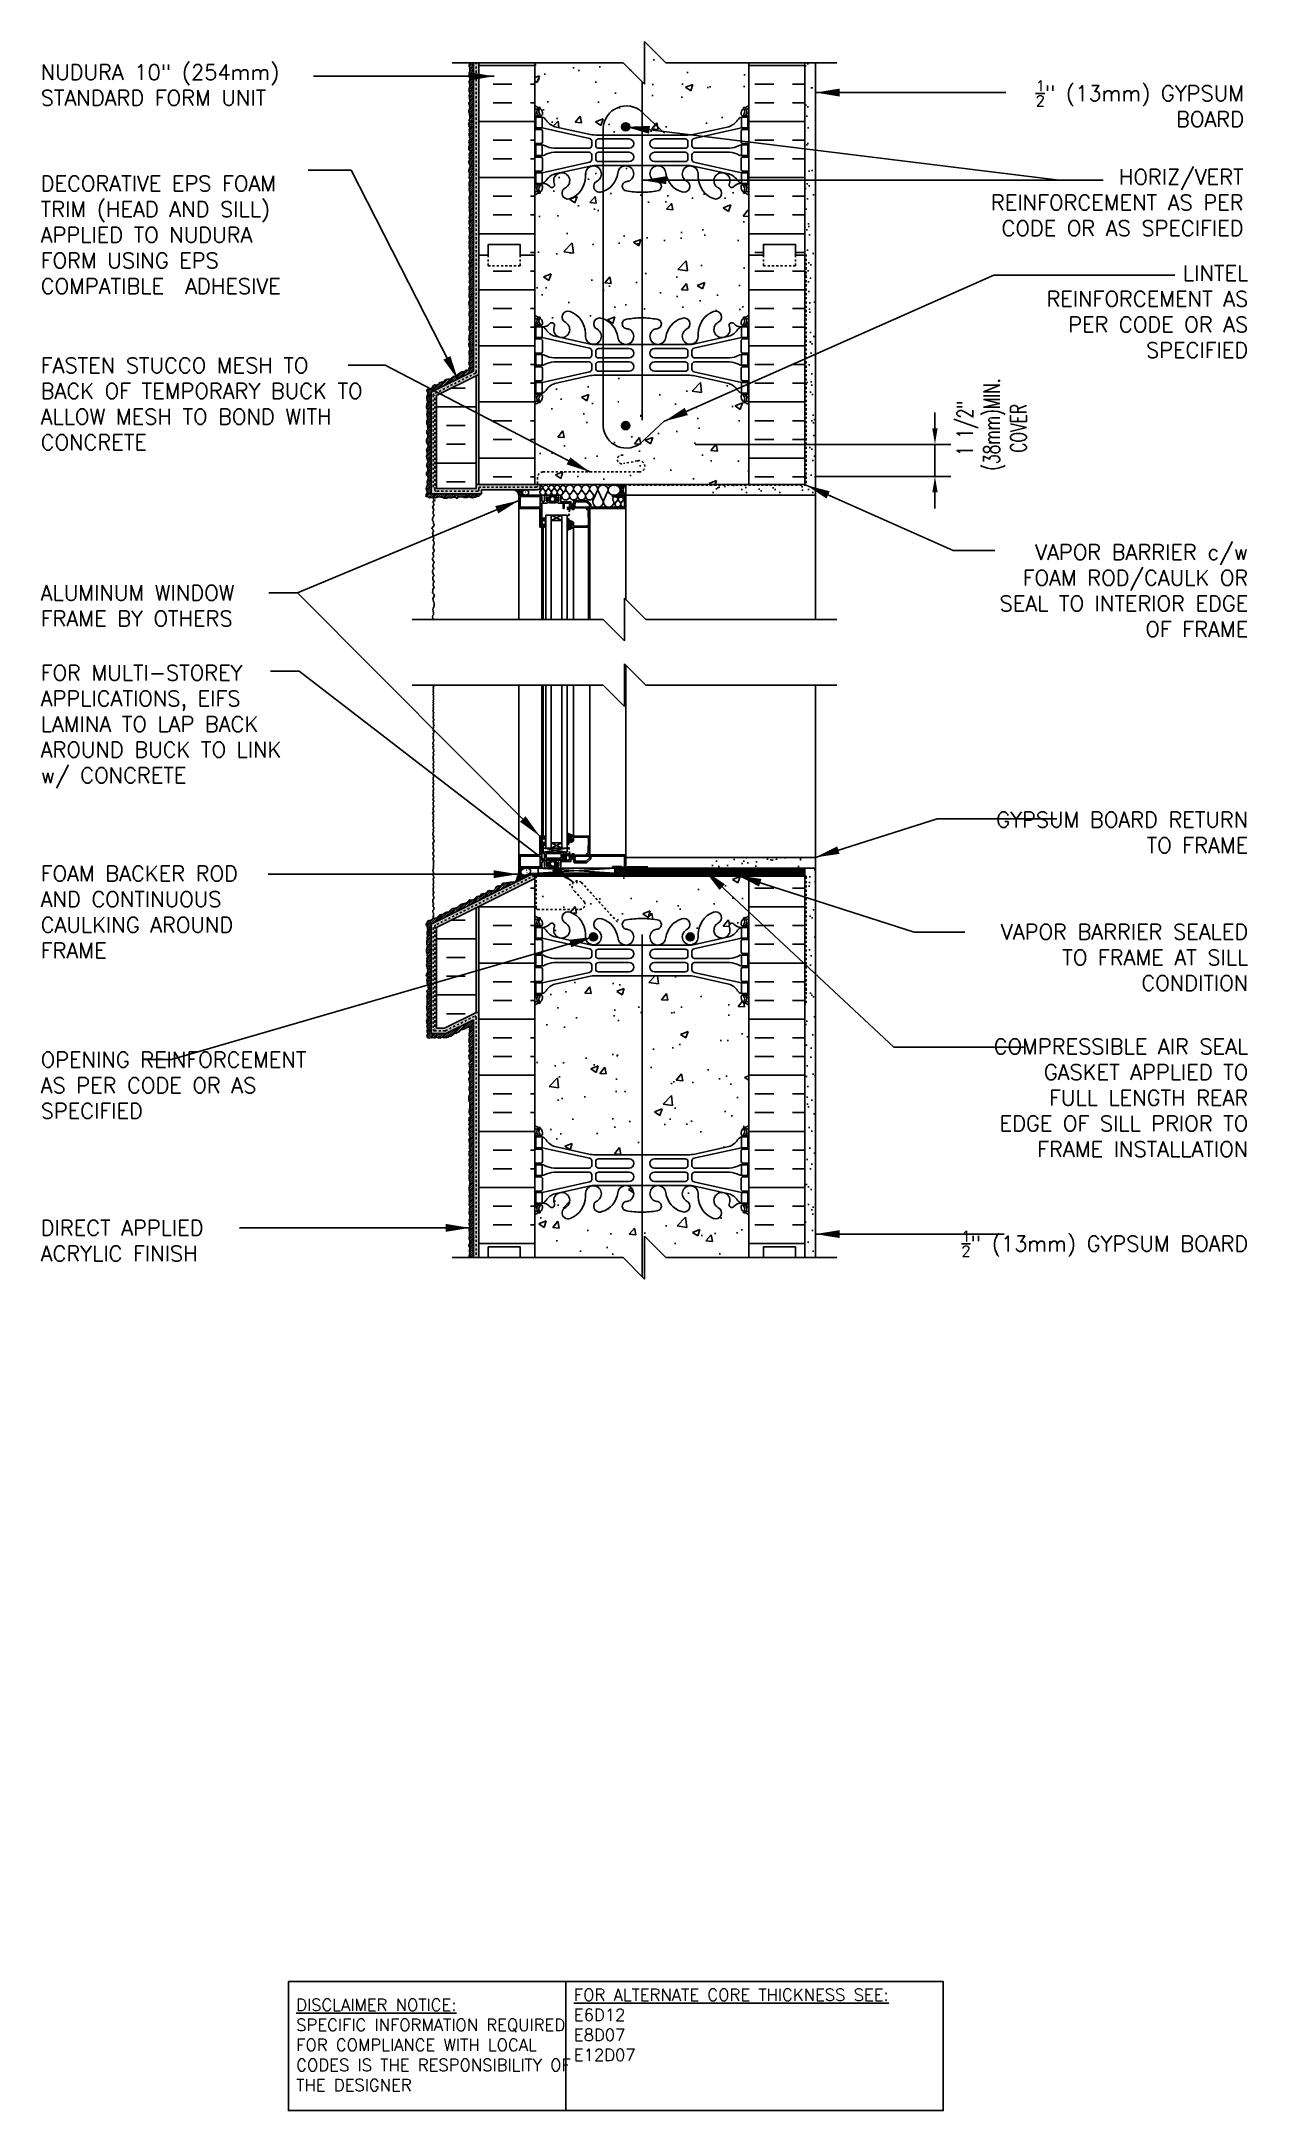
# Model space of a CAD drawing. Header units: inches. Extents: x 2782.4 to 2838.8, y 334.8 to 431.6.
import ezdxf

# ---------------------------------------------------------------- set-up
doc = ezdxf.new("R2010")
doc.units = ezdxf.units.IN
doc.header["$LTSCALE"] = 0.5
doc.header["$MEASUREMENT"] = 0
doc.linetypes.add('DASHED2', pattern=[0.375, 0.25, -0.125])
doc.linetypes.add('HIDDEN2', pattern=[0.1875, 0.125, -0.0625])
doc.layers.get('Defpoints').update_dxf_attribs({"linetype": 'CONTINUOUS'})
for name, color, linetype in [('HATCH', 12, 'CONTINUOUS'), ('LINE18', 9, 'CONTINUOUS'), ('line25', 2, 'CONTINUOUS'), ('LINE50', 5, 'CONTINUOUS'), ('LINE65', 3, 'CONTINUOUS'), ('LINE9', 9, 'CONTINUOUS'), ('TEXT', 4, 'CONTINUOUS'), ('Web_Edge', 9, 'CONTINUOUS')]:
    doc.layers.add(name, color=color, linetype=linetype)
doc.styles.add('DIM', font='romans.shx', dxfattribs={"width": 0.7})
doc.styles.get("Standard").update_dxf_attribs({"font": 'romans.shx'})
doc.dimstyles.new('ext_12', dxfattribs={"dimscale": 12, "dimtxt": 0.09375, "dimasz": 0.09375, "dimexe": 0.09375, "dimexo": 0.0625, "dimgap": 0.0625, "dimtad": 1, "dimdec": 1, "dimzin": 3, "dimdsep": 46, "dimlunit": 4, "dimtxsty": 'DIM', "dimcen": 0.09, "dimdle": 0.09375, "dimclrt": 4, "dimadec": 0, "dimazin": 0, "dimtfac": 1, "dimtdec": 1, "dimtmove": 2, "dimatfit": 3, "dimfxl": 1, "dimfrac": 2, "dimtolj": 1, "dimtzin": 0, "dimarcsym": 0})
doc.dimstyles.new('ext_8', dxfattribs={"dimscale": 8, "dimtxt": 0.09375, "dimasz": 0.09375, "dimexe": 0.09375, "dimexo": 0.0625, "dimgap": 0.0625, "dimtad": 1, "dimdec": 1, "dimzin": 3, "dimdsep": 46, "dimlunit": 4, "dimtxsty": 'DIM', "dimcen": 0.09, "dimdle": 0.09375, "dimclrt": 4, "dimadec": 0, "dimazin": 0, "dimtfac": 1, "dimtdec": 1, "dimtmove": 2, "dimatfit": 3, "dimfxl": 1, "dimfrac": 2, "dimtolj": 1, "dimtzin": 0, "dimarcsym": 0})
pattern_1 = [(45, (85.32, -130.121114), (-0.0441941738, 0.0441941738), []), (135, (85.32, -130.121114), (-0.0441941738, -0.0441941738), [])]
pattern_2 = [(45, (85.32, -130.49422), (-0.0441941738, 0.0441941738), []), (135, (85.32, -130.49422), (-0.0441941738, -0.0441941738), [])]
pattern_3 = [(50, (0, 0), (3.586301, -0.3137607), [0.375, -4.125]), (355, (0, 0), (-0.6937567, 3.7609607), [0.3, -3.3]), (100.45144, (0.299, -0.026), (2.8925442, 3.4472), [0.318701, -3.5057106]), (46.1842, (0, 1), (5.3362067, -0.8275964), [0.5625, -6.1875]), (96.63564, (0.4447, 0.931), (4.67331, 4.870593), [0.478052, -5.258569]), (351.18416, (0, 1), (4.67331, 4.870593), [0.45, -4.95]), (21, (0.5, 0.75), (2.9845353, -2.0130945), [0.375, -4.125]), (326, (0.5, 0.75), (1.2165767, 3.62575), [0.3, -3.3]), (71.45144, (0.7487, 0.5822), (4.201112, 1.6126558), [0.318701, -3.5057106]), (37.5, (0, 0), (0.0607993, 1.66446927), [0, -3.26, 0, -3.35, 0, -3.3125]), (7.5, (0, 0), (1.3153477, 1.9720586), [0, -1.91, 0, -3.185, 0, -1.2625]), (327.5, (-1.115, 0), (2.6691122, -0.11277436), [0, -1.25, 0, -3.9, 0, -5.175]), (317.5, (-1.615, 0), (2.9159308, 0.500525), [0, -1.625, 0, -2.59, 0, -3.675])]

msp = doc.modelspace()

# ---------------------------------------------------------------- texts
at = {"layer": 'TEXT'}
for s, insert, char_height, width, attachment_point in [('NUDURA 10" (254mm) STANDARD FORM UNIT ', (2782.333, 429.579), 0.72, 16.55925, 4), ('\\A1;{\\H0.7x;\\S1/2;}" (13mm) GYPSUM BOARD', (2838.635, 429.797), 0.72, 11.30739, 3), ('DECORATIVE EPS FOAM TRIM (HEAD AND SILL) APPLIED TO NUDURA FORM USING EPS COMPATIBLE  ADHESIVE ', (2782.333, 422.572), 0.72, 12.50563, 4), ('HORIZ/VERT REINFORCEMENT AS PER CODE OR AS SPECIFIED', (2838.614, 425.64), 0.72, 14.19457, 3), ('LINTEL REINFORCEMENT AS PER CODE OR AS SPECIFIED', (2838.833, 421.141), 0.72, 11.30739, 3), ('FASTEN STUCCO MESH TO BACK OF TEMPORARY BUCK TO ALLOW MESH TO BOND WITH CONCRETE', (2782.333, 414.665), 0.72, 16.55925, 4), ('\\A1;VAPOR BARRIER c/w FOAM ROD/CAULK OR SEAL TO INTERIOR EDGE OF FRAME', (2838.833, 405.925), 0.72, 13.00267, 6), ('ALUMINUM WINDOW FRAME BY OTHERS', (2782.333, 406.177), 0.72, 12.27646, 1), ('FOR MULTI-STOREY APPLICATIONS, EIFS LAMINA TO LAP BACK AROUND BUCK TO LINK w/ CONCRETE', (2782.333, 402.444), 0.72, 12.27646, 1), ('\\A1;GYPSUM BOARD RETURN TO FRAME', (2838.833, 394.608), 0.72, 13.00267, 6), ('FOAM BACKER ROD AND CONTINUOUS\\PCAULKING AROUND FRAME', (2782.333, 390.887), 0.72, 10.53123, 4), ('\\A1;VAPOR BARRIER SEALED TO FRAME AT SILL CONDITION', (2838.833, 388.766), 0.72, 13.00267, 6), ('\\A1;COMPRESSIBLE AIR SEAL GASKET APPLIED TO FULL LENGTH REAR EDGE OF SILL PRIOR TO FRAME INSTALLATION', (2838.833, 382.197), 0.72, 13.00267, 6), ('OPENING REINFORCEMENT AS PER CODE OR AS SPECIFIED', (2782.333, 382.78), 0.72, 13.61408, 4), ('DIRECT APPLIED ACRYLIC FINISH', (2782.333, 375.508), 0.72, 10.53123, 4), ('\\A1;{\\H0.7x;\\S1/2;}" (13mm) GYPSUM BOARD', (2838.833, 375.37), 0.72, 13.00267, 6), ('{\\LDISCLAIMER NOTICE:}\\PSPECIFIC INFORMATION REQUIRED FOR COMPLIANCE WITH LOCAL CODES IS THE RESPONSIBILITY OF THE DESIGNER', (2794.286, 337.88), 0.5625, 14.00235, 4), ('{\\LFOR ALTERNATE CORE THICKNESS SEE:\\P}E6D12\\PE8D07\\PE12D07', (2807.278, 338.82), 0.5625, 23.33295, 4)]:
    msp.add_mtext(s, dxfattribs=dict(at, insert=insert, char_height=char_height, width=width, attachment_point=attachment_point))

# ---------------------------------------------------------------- blocks, each defined once
blk = doc.blocks.new('*D14')
at = {"layer": 'Defpoints', "color": 0, "transparency": 16777216}
for p in [(2812.451, 412.767), (2824.173, 412.767), (2818.083, 411.267)]:
    blk.add_point(p, dxfattribs=at)
at = {"layer": 'TEXT', "color": 0, "lineweight": -2, "transparency": 16777216}
for p, q in [((2824.173, 413.517), (2824.173, 414.267)), ((2812.951, 412.767), (2824.923, 412.767)), ((2824.173, 411.267), (2824.173, 412.767)), ((2818.583, 411.267), (2824.923, 411.267)), ((2824.173, 410.517), (2824.173, 409.767))]:
    blk.add_line(p, q, dxfattribs=at)
at = {"layer": 'TEXT', "color": 0, "transparency": 16777216}
for points in [[(2824.048, 413.517), (2824.298, 413.517), (2824.173, 412.767)], [(2824.048, 410.517), (2824.298, 410.517), (2824.173, 411.267)]]:
    blk.add_solid(points, dxfattribs=at)
at = {"layer": 'TEXT', "color": 4, "transparency": 16777216, "insert": (2826.826, 413.517), "char_height": 0.75, "attachment_point": 5, "rotation": 90, "style": 'DIM'}
blk.add_mtext('\\A1;1 1/2" \\P (38mm)MIN. \\PCOVER', dxfattribs=at)

# ---------------------------------------------------------------- dimensions: what is measured, and where the dimension line sits
at = {"layer": 'TEXT'}
dim = msp.add_linear_dim(base=(2824.173, 412.767), p1=(2818.083, 411.267), p2=(2812.451, 412.767), angle=90, text='<> \\P (38mm)MIN. \\PCOVER', dimstyle='ext_8', dxfattribs=at)
dim.commit()
dim.dimension.update_dxf_attribs({"geometry": '*D14', "text_midpoint": (2826.826, 413.517), "dimtype": 160})

# ---------------------------------------------------------------- hatches: boundary and pattern name
at = {"layer": 'HATCH'}
h = msp.add_hatch(dxfattribs=at)
h.set_pattern_fill('AR-CONC', color=256, scale=0.5)
h.set_pattern_definition(pattern_3)
h.paths.add_polyline_path([(2815.458, 430.624), (2811.583, 430.624), (2810.583, 431.624), (2810.583, 429.624), (2809.583, 430.624), (2805.458, 430.624), (2805.458, 428.624, 0.088416), (2805.604, 428.527), (2805.694, 428.527), (2805.694, 428.485, -0.249069), (2805.804, 428.278), (2805.804, 428.21, -0.414214), (2805.742, 428.148), (2805.694, 428.148), (2805.694, 428.078), (2805.799, 428.078, -0.155529), (2805.975, 427.944, 0.180914), (2806.392, 427.632), (2807.973, 427.279, 0.054974), (2808.3, 427.243), (2810.458, 427.243), (2812.616, 427.243, 0.054974), (2812.943, 427.279), (2814.524, 427.632, 0.180914), (2814.941, 427.944, -0.155529), (2815.117, 428.078), (2815.222, 428.078), (2815.222, 428.148), (2815.175, 428.148, -0.414214), (2815.112, 428.21), (2815.112, 428.278, -0.249069), (2815.222, 428.485), (2815.222, 428.527), (2815.312, 428.527, 0.08841), (2815.458, 428.624)])
h = msp.add_hatch(dxfattribs=at)
h.set_pattern_fill('ANSI31', color=256, scale=0.5)
h.set_pattern_definition([(45, (85.32, -130.49422), (-0.0441941738, 0.0441941738), [])])
h.paths.add_polyline_path([(2802.583, 430.624), (2802.396, 430.624), (2802.377, 430.501), (2802.374, 430.441), (2802.412, 430.397), (2802.404, 430.373), (2802.409, 430.252), (2802.418, 430.212), (2802.393, 430.18), (2802.378, 430.141), (2802.375, 430.099), (2802.383, 430.03), (2802.392, 429.967), (2802.396, 429.943), (2802.407, 429.898), (2802.419, 429.869), (2802.409, 429.825), (2802.396, 429.772), (2802.379, 429.726), (2802.383, 429.696), (2802.39, 429.668), (2802.397, 429.638), (2802.407, 429.604), (2802.411, 429.566), (2802.404, 429.535), (2802.402, 429.506), (2802.394, 429.453), (2802.368, 429.42), (2802.374, 429.382), (2802.377, 429.354), (2802.368, 429.302), (2802.392, 429.286), (2802.402, 429.263), (2802.411, 429.222), (2802.408, 429.189), (2802.405, 429.176), (2802.401, 429.142), (2802.39, 429.116), (2802.382, 429.083), (2802.383, 429.06), (2802.389, 429.029), (2802.389, 429), (2802.389, 428.974), (2802.402, 428.959), (2802.398, 428.946), (2802.398, 428.921), (2802.416, 428.886), (2802.413, 428.841), (2802.408, 428.808), (2802.385, 428.767), (2802.371, 428.743), (2802.37, 428.705), (2802.381, 428.671), (2802.39, 428.634), (2802.39, 428.613), (2802.401, 428.568), (2802.409, 428.54), (2802.405, 428.492), (2802.39, 428.46), (2802.381, 428.427), (2802.371, 428.387), (2802.371, 428.344), (2802.381, 428.302), (2802.383, 428.265), (2802.389, 428.238), (2802.394, 428.216), (2802.397, 428.174), (2802.407, 428.143), (2802.416, 428.086), (2802.413, 428.023), (2802.396, 427.975), (2802.381, 427.945), (2802.387, 427.91), (2802.404, 427.898), (2802.404, 427.881), (2802.396, 427.827), (2802.368, 427.81), (2802.353, 427.755), (2802.371, 427.731), (2802.372, 427.689), (2802.382, 427.644), (2802.415, 427.602), (2802.416, 427.549), (2802.396, 427.525), (2802.382, 427.478), (2802.398, 427.437), (2802.401, 427.413), (2802.411, 427.382), (2802.389, 427.347), (2802.379, 427.311), (2802.379, 427.24), (2802.401, 427.164), (2802.409, 427.104), (2802.409, 427.027), (2802.386, 426.991), (2802.374, 426.964), (2802.371, 426.885), (2802.389, 426.847), (2802.401, 426.826), (2802.4, 426.776), (2802.393, 426.74), (2802.375, 426.717), (2802.361, 426.672), (2802.361, 426.633), (2802.365, 426.582), (2802.394, 426.52), (2802.406, 426.515), (2802.424, 426.48), (2802.423, 426.436), (2802.415, 426.406), (2802.402, 426.39), (2802.389, 426.357), (2802.385, 426.319), (2802.387, 426.292), (2802.401, 426.269), (2802.401, 426.218), (2802.383, 426.202), (2802.378, 426.172), (2802.393, 426.145), (2802.41, 426.114), (2802.406, 426.069), (2802.378, 426.059), (2802.363, 426.007), (2802.361, 425.961), (2802.364, 425.924), (2802.389, 425.891), (2802.402, 425.859), (2802.421, 425.811), (2802.42, 425.778), (2802.419, 425.754), (2802.409, 425.736), (2802.4, 425.716), (2802.391, 425.677), (2802.376, 425.624), (2802.368, 425.594), (2802.371, 425.547), (2802.382, 425.508), (2802.39, 425.483), (2802.393, 425.452), (2802.395, 425.421), (2802.401, 425.393), (2802.4, 425.35), (2802.385, 425.293), (2802.379, 425.261), (2802.391, 425.212), (2802.408, 425.18), (2802.417, 425.139), (2802.398, 425.076), (2802.394, 425.06), (2802.374, 425.03), (2802.372, 424.986), (2802.376, 424.937), (2802.385, 424.908), (2802.385, 424.869), (2802.407, 424.824), (2802.398, 424.77), (2802.387, 424.735), (2802.379, 424.675), (2802.389, 424.625), (2802.398, 424.587), (2802.42, 424.534), (2802.411, 424.468), (2802.405, 424.437), (2802.398, 424.378), (2802.385, 424.342), (2802.385, 424.302), (2802.386, 424.265), (2802.386, 424.239), (2802.407, 424.248), (2802.396, 424.211), (2802.4, 424.164), (2802.4, 424.119), (2802.385, 424.075), (2802.382, 424.039), (2802.393, 423.984), (2802.4, 423.951), (2802.398, 423.898), (2802.377, 423.851), (2802.374, 423.84), (2802.394, 423.813), (2802.394, 423.767), (2802.39, 423.718), (2802.386, 423.68), (2802.404, 423.624), (2802.409, 423.551), (2802.404, 423.492), (2802.388, 423.459), (2802.383, 423.363), (2802.404, 423.322), (2802.404, 423.274), (2802.394, 423.257), (2802.378, 423.22), (2802.378, 423.177), (2802.383, 423.128), (2802.386, 423.09), (2802.408, 423.018), (2802.396, 422.941), (2802.386, 422.924), (2802.386, 422.855), (2802.388, 422.815), (2802.398, 422.796), (2802.401, 422.736), (2802.402, 422.706), (2802.405, 422.654), (2802.405, 422.61), (2802.392, 422.567), (2802.388, 422.535), (2802.377, 422.504), (2802.382, 422.482), (2802.375, 422.424), (2802.385, 422.424), (2802.39, 422.384), (2802.407, 422.331), (2802.393, 422.298), (2802.381, 422.257), (2802.381, 422.218), (2802.383, 422.181), (2802.398, 422.152), (2802.398, 422.126), (2802.401, 422.076), (2802.386, 422.051), (2802.381, 422.013), (2802.381, 421.949), (2802.388, 421.914), (2802.398, 421.875), (2802.411, 421.848), (2802.405, 421.814), (2802.401, 421.765), (2802.408, 421.732), (2802.404, 421.693), (2802.393, 421.665), (2802.383, 421.635), (2802.382, 421.6), (2802.383, 421.566), (2802.398, 421.551), (2802.408, 421.516), (2802.409, 421.49), (2802.409, 421.445), (2802.412, 421.41), (2802.401, 421.392), (2802.394, 421.371), (2802.379, 421.342), (2802.379, 421.286), (2802.379, 421.255), (2802.398, 421.226), (2802.404, 421.199), (2802.408, 421.14), (2802.404, 421.074), (2802.386, 421.041), (2802.381, 421.018), (2802.381, 420.987), (2802.383, 420.963), (2802.392, 420.933), (2802.392, 420.895), (2802.405, 420.857), (2802.402, 420.838), (2802.398, 420.81), (2802.378, 420.782), (2802.374, 420.762), (2802.374, 420.743), (2802.374, 420.713), (2802.393, 420.691), (2802.393, 420.65), (2802.393, 420.616), (2802.394, 420.578), (2802.408, 420.53), (2802.409, 420.472), (2802.398, 420.438), (2802.381, 420.36), (2802.413, 420.297), (2802.426, 420.234), (2802.402, 420.166), (2802.383, 420.118), (2802.387, 420.022), (2802.402, 419.957), (2802.402, 419.885), (2802.385, 419.794), (2802.374, 419.73), (2802.378, 419.661), (2802.402, 419.622), (2802.413, 419.558), (2802.407, 419.48), (2802.361, 419.417), (2802.376, 419.267), (2802.389, 419.206), (2802.4, 419.129), (2802.411, 419.044), (2802.391, 418.981), (2802.372, 418.914), (2802.374, 418.864), (2802.381, 418.796), (2802.389, 418.736), (2802.411, 418.697), (2802.409, 418.625), (2802.402, 418.586), (2802.4, 418.551), (2802.398, 418.475), (2802.413, 418.422), (2802.409, 418.333), (2802.378, 418.283), (2802.374, 418.196), (2802.385, 418.113), (2802.415, 418.052), (2802.418, 417.95), (2802.398, 417.91), (2802.385, 417.847), (2802.383, 417.747), (2802.365, 417.71), (2802.383, 417.658), (2802.4, 417.619), (2802.4, 417.534), (2802.374, 417.501), (2802.37, 417.488), (2802.367, 417.42), (2802.376, 417.352), (2802.406, 417.304), (2802.409, 417.249), (2802.406, 417.173), (2802.387, 417.13), (2802.374, 417.079), (2802.387, 416.994), (2802.396, 416.927), (2802.393, 416.849), (2802.4, 416.761), (2802.398, 416.707), (2802.389, 416.65), (2802.359, 416.609), (2802.376, 416.511), (2802.424, 416.433), (2802.383, 416.356), (2802.356, 416.33), (2802.378, 416.289), (2802.352, 416.252), (2802.28, 416.248), (2802.23, 416.237), (2802.173, 416.182), (2802.143, 416.163), (2802.091, 416.16), (2802.032, 416.156), (2801.863, 416.053), (2801.839, 416.005), (2801.809, 415.963), (2801.702, 415.959), (2801.637, 415.95), (2801.587, 415.905), (2801.545, 415.852), (2801.497, 415.826), (2801.417, 415.82), (2801.358, 415.815), (2801.297, 415.809), (2801.219, 415.759), (2801.19, 415.719), (2801.168, 415.693), (2801.123, 415.68), (2801.114, 415.676), (2801.064, 415.674), (2801.001, 415.656), (2800.955, 415.587), (2800.868, 415.541), (2800.792, 415.56), (2800.761, 415.558), (2800.687, 415.493), (2800.665, 415.443), (2800.626, 415.395), (2800.565, 415.375), (2800.539, 415.378), (2800.491, 415.371), (2800.443, 415.362), (2800.4, 415.314), (2800.402, 415.297), (2800.413, 415.262), (2800.447, 415.174), (2800.439, 415.102), (2800.415, 415.052), (2800.395, 415), (2800.393, 414.954), (2800.397, 414.928), (2800.404, 414.9), (2800.412, 414.839), (2800.415, 414.824), (2800.425, 414.789), (2800.425, 414.765), (2800.425, 414.723), (2800.406, 414.667), (2800.404, 414.654), (2800.399, 414.617), (2800.382, 414.556), (2800.382, 414.475), (2800.393, 414.449), (2800.41, 414.421), (2800.434, 414.388), (2800.434, 414.347), (2800.436, 414.319), (2800.421, 414.282), (2800.408, 414.241), (2800.406, 414.182), (2800.406, 414.143), (2800.41, 414.119), (2800.414, 414.093), (2800.423, 414.062), (2800.425, 414.017), (2800.434, 413.954), (2800.43, 413.897), (2800.406, 413.849), (2800.401, 413.812), (2800.397, 413.764), (2800.399, 413.728), (2800.423, 413.685), (2800.427, 413.637), (2800.443, 413.587), (2800.44, 413.539), (2800.445, 413.469), (2800.403, 413.424), (2800.397, 413.382), (2800.397, 413.286), (2800.419, 413.269), (2800.451, 413.234), (2800.449, 413.164), (2800.447, 413.095), (2800.419, 413.036), (2800.399, 413.018), (2800.388, 412.96), (2800.384, 412.944), (2800.382, 412.886), (2800.399, 412.857), (2800.419, 412.781), (2800.458, 412.757), (2800.456, 412.677), (2800.438, 412.633), (2800.427, 412.605), (2800.399, 412.526), (2800.386, 412.487), (2800.419, 412.439), (2800.419, 412.373), (2800.416, 412.303), (2800.414, 412.277), (2800.386, 412.214), (2800.393, 412.116), (2800.423, 412.074), (2800.432, 412.037), (2800.445, 411.957), (2800.432, 411.902), (2800.414, 411.883), (2800.395, 411.806), (2800.384, 411.756), (2800.416, 411.713), (2800.436, 411.665), (2800.443, 411.604), (2800.443, 411.523), (2800.408, 411.486), (2800.386, 411.445), (2800.38, 411.335), (2800.434, 411.3), (2800.449, 411.272), (2800.454, 411.189), (2800.445, 411.117), (2800.428, 411.071), (2800.408, 411.043), (2800.41, 410.971), (2800.43, 410.932), (2800.432, 410.893), (2800.41, 410.836), (2800.386, 410.779), (2800.373, 410.69), (2800.384, 410.631), (2800.41, 410.568), (2800.419, 410.516), (2800.384, 410.451), (2800.371, 410.411), (2800.354, 410.342), (2800.414, 410.318), (2800.441, 410.326), (2800.493, 410.283), (2800.539, 410.263), (2800.628, 410.276), (2800.663, 410.283), (2800.704, 410.281), (2800.791, 410.265), (2800.861, 410.278), (2800.922, 410.309), (2800.955, 410.309), (2801.04, 410.296), (2801.129, 410.292), (2801.179, 410.244), (2801.24, 410.244), (2801.283, 410.246), (2801.342, 410.252), (2801.379, 410.274), (2801.414, 410.289), (2801.471, 410.289), (2801.51, 410.265), (2801.551, 410.265), (2801.621, 410.276), (2801.651, 410.292), (2801.754, 410.294), (2801.76, 410.272), (2801.823, 410.241), (2801.864, 410.302), (2801.986, 410.32), (2802.091, 410.298), (2802.141, 410.278), (2802.282, 410.281), (2802.33, 410.313), (2802.45, 410.278), (2802.557, 410.268), (2802.655, 410.296), (2802.761, 410.326), (2802.833, 410.338), (2802.87, 410.37), (2802.887, 410.417), (2802.958, 410.457), (2800.608, 410.457), (2800.608, 415.207), (2802.583, 416.194)])
h = msp.add_hatch(dxfattribs=at)
h.set_pattern_fill('AR-SAND', color=256, scale=0.05)
h.set_pattern_definition([(37.5, (85.32, -130.49422), (-0.003149668, 0.0963411885), [0, -0.076, 0, -0.085, 0, -0.08125]), (7.5, (85.32, -130.49422), (0.088488835, 0.141107303), [0, -0.041, 0, -0.0685, 0, -0.02625]), (327.5, (85.2585, -130.49422), (0.155707093, 0.0002829527), [0, -0.025, 0, -0.09, 0, -0.1175]), (317.5, (85.2585, -130.49422), (0.15030633, 0.043883778), [0, -0.0125, 0, -0.059, 0, -0.0675])])
h.paths.add_polyline_path([(2802.833, 416.04), (2802.708, 415.977), (2802.708, 410.894), (2802.833, 410.894)], flags=17)
h.paths.add_polyline_path([(2805.708, 410.894), (2802.833, 410.894), (2802.708, 410.894), (2802.708, 410.707), (2800.858, 410.707), (2800.858, 415.052), (2802.833, 416.04), (2802.833, 421.624), (2802.833, 430.624), (2802.583, 430.624), (2802.583, 416.194), (2800.608, 415.207), (2800.608, 410.457), (2802.958, 410.457), (2802.958, 410.644), (2805.708, 410.644)])
h = msp.add_hatch(dxfattribs=at)
h.set_pattern_fill('INSUL', color=256, scale=7, style=0)
h.paths.add_polyline_path([(2805.458, 430.624), (2802.833, 430.624), (2802.833, 421.624), (2803.271, 421.624), (2803.271, 422.124), (2804.771, 422.124), (2804.771, 421.624), (2805.458, 421.624)])
h.paths.add_polyline_path([(2818.083, 430.624), (2815.458, 430.624), (2815.458, 421.624), (2815.708, 421.624), (2816.146, 421.624), (2816.146, 422.124), (2817.646, 422.124), (2817.646, 421.624), (2818.083, 421.624)])
h = msp.add_hatch(dxfattribs=at)
h.set_pattern_fill('AR-SAND', color=256, scale=0.5)
h.set_pattern_definition([(37.5, (89.32, -130.4942), (-0.03149668, 0.96341188), [0, -0.76, 0, -0.85, 0, -0.8125]), (7.5, (89.32, -130.4942), (0.88488835, 1.41107303), [0, -0.41, 0, -0.685, 0, -0.2625]), (327.5, (88.705, -130.4942), (1.55707093, 0.00282953), [0, -0.25, 0, -0.9, 0, -1.175]), (317.5, (88.705, -130.4942), (1.5030633, 0.4388378), [0, -0.125, 0, -0.59, 0, -0.675])])
h.paths.add_polyline_path([(2818.583, 410.894), (2818.083, 410.894), (2813.708, 410.894), (2813.708, 410.394), (2818.583, 410.394)])
h.paths.add_polyline_path([(2818.583, 430.624), (2818.083, 430.624), (2818.083, 421.624), (2818.083, 412.394), (2818.083, 410.894), (2818.583, 410.894)])
h = msp.add_hatch(dxfattribs=at)
h.set_pattern_fill('AR-CONC', color=256, scale=0.5)
h.set_pattern_definition(pattern_3)
h.paths.add_polyline_path([(2810.583, 375.716), (2811.583, 374.716), (2815.458, 374.716), (2815.458, 376.716, 0.08841), (2815.312, 376.813), (2815.222, 376.813), (2815.222, 376.855, -0.249069), (2815.112, 377.062), (2815.112, 377.13, -0.414214), (2815.175, 377.192), (2815.222, 377.192), (2815.222, 377.262), (2815.117, 377.262, 0.23174), (2814.759, 377.111, -0.834375), (2814.548, 377.237), (2814.56, 377.258, 2.155404), (2814.021, 377.064, -1), (2813.807, 376.553, -0.311223), (2813.098, 377.569), (2813.099, 377.734, 1.661382), (2812.538, 377.381, -1), (2812.324, 376.87, -0.30095), (2811.588, 377.742, 1.661382), (2811.027, 377.389, 0.055617), (2811.206, 377.344, -0.843243), (2811.172, 376.911, -0.047544), (2810.458, 376.847, -0.047544), (2809.744, 376.911, -0.843243), (2809.71, 377.344, 0.055617), (2809.889, 377.389, 1.661382), (2809.328, 377.742, -0.30095), (2808.592, 376.87, -1), (2808.378, 377.381, 1.661382), (2807.817, 377.734), (2807.818, 377.569, -0.311223), (2807.109, 376.553, -1), (2806.895, 377.064, 2.155404), (2806.356, 377.258), (2806.368, 377.237, -0.834375), (2806.157, 377.111, 0.23174), (2805.799, 377.262), (2805.694, 377.262), (2805.694, 377.192), (2805.742, 377.192, -0.414214), (2805.804, 377.13), (2805.804, 377.062, -0.249069), (2805.694, 376.855), (2805.694, 376.813), (2805.604, 376.813, 0.088416), (2805.458, 376.716), (2805.458, 374.716), (2809.583, 374.716), (2810.583, 373.716)])
h.paths.add_polyline_path([(2815.458, 386.524, 0.08841), (2815.312, 386.621), (2815.222, 386.621), (2815.222, 386.663, -0.249069), (2815.112, 386.87), (2815.112, 386.937, -0.414214), (2815.175, 387), (2815.222, 387), (2815.222, 387.07), (2815.117, 387.07, -0.155529), (2814.941, 387.204, 0.180914), (2814.524, 387.515), (2812.943, 387.868, 0.054974), (2812.616, 387.904), (2810.458, 387.904), (2808.3, 387.904, 0.054974), (2807.973, 387.868), (2806.392, 387.515, 0.180914), (2805.975, 387.204, -0.155529), (2805.799, 387.07), (2805.694, 387.07), (2805.694, 387), (2805.742, 387, -0.414214), (2805.804, 386.937), (2805.804, 386.87, -0.249069), (2805.694, 386.663), (2805.694, 386.621), (2805.604, 386.621, 0.088416), (2805.458, 386.524), (2805.458, 380.908, 0.088416), (2805.604, 380.811), (2805.694, 380.811), (2805.694, 380.769, -0.249069), (2805.804, 380.562), (2805.804, 380.495, -0.414214), (2805.742, 380.432), (2805.694, 380.432), (2805.694, 380.362), (2805.799, 380.362, -0.155529), (2805.975, 380.228, 0.180914), (2806.392, 379.917), (2807.973, 379.564, 0.054974), (2808.3, 379.528), (2810.458, 379.528), (2812.616, 379.528, 0.054974), (2812.943, 379.564), (2814.524, 379.917, 0.180914), (2814.941, 380.228, -0.155529), (2815.117, 380.362), (2815.222, 380.362), (2815.222, 380.432), (2815.175, 380.432, -0.414214), (2815.112, 380.495), (2815.112, 380.562, -0.249069), (2815.222, 380.769), (2815.222, 380.811), (2815.312, 380.811, 0.08841), (2815.458, 380.908)])
h.paths.add_polyline_path([(2815.458, 392.571), (2805.507, 392.571, -0.171986), (2805.521, 392.531), (2805.521, 391.071, 0.414214), (2805.583, 391.008), (2807.563, 391.008, -0.015761), (2807.547, 391.008), (2805.583, 391.008, -0.414214), (2805.521, 391.071), (2805.521, 392.531, 0.171986), (2805.507, 392.571), (2805.458, 392.571), (2805.458, 390.716, 0.088416), (2805.604, 390.619), (2805.694, 390.619), (2805.694, 390.577, -0.249069), (2805.804, 390.37), (2805.804, 390.302, -0.414214), (2805.742, 390.24), (2805.694, 390.24), (2805.694, 390.17), (2805.799, 390.17, 0.23174), (2806.157, 390.321, -0.834375), (2806.368, 390.195), (2806.356, 390.174, 2.155404), (2806.895, 390.368, -1), (2807.109, 390.88, -0.311223), (2807.818, 389.864), (2807.817, 389.699, 1.661382), (2808.378, 390.051, -1), (2808.592, 390.562, -0.30095), (2809.328, 389.69, 1.661382), (2809.889, 390.043, 0.055617), (2809.71, 390.088, -0.843243), (2809.744, 390.521, -0.047544), (2810.458, 390.585, -0.047544), (2811.172, 390.521, -0.843243), (2811.206, 390.088, 0.055617), (2811.027, 390.043, 1.661382), (2811.588, 389.69, -0.30095), (2812.324, 390.562, -1), (2812.538, 390.051, 1.661382), (2813.099, 389.699), (2813.098, 389.864, -0.311223), (2813.807, 390.88, -1), (2814.021, 390.368, 2.155404), (2814.56, 390.174), (2814.548, 390.195, -0.834375), (2814.759, 390.321, 0.23174), (2815.117, 390.17), (2815.222, 390.17), (2815.222, 390.24), (2815.175, 390.24, -0.414214), (2815.112, 390.302), (2815.112, 390.37, -0.249069), (2815.222, 390.577), (2815.222, 390.619), (2815.312, 390.619, 0.08841), (2815.458, 390.716)])
h.paths.add_polyline_path([(2815.458, 414.624, 0.08841), (2815.312, 414.721), (2815.222, 414.721), (2815.222, 414.763, -0.249069), (2815.112, 414.97), (2815.112, 415.037, -0.414214), (2815.175, 415.1), (2815.222, 415.1), (2815.222, 415.17), (2815.117, 415.17, -0.155529), (2814.941, 415.304, 0.180914), (2814.524, 415.615), (2812.943, 415.968, 0.054974), (2812.616, 416.004), (2810.458, 416.004), (2808.3, 416.004, 0.054974), (2807.973, 415.968), (2806.392, 415.615, 0.180914), (2805.975, 415.304, -0.155529), (2805.799, 415.17), (2805.694, 415.17), (2805.694, 415.1), (2805.742, 415.1, -0.414214), (2805.804, 415.037), (2805.804, 414.97, -0.249069), (2805.694, 414.763), (2805.694, 414.721), (2805.604, 414.721, 0.088416), (2805.458, 414.624), (2805.458, 410.894), (2815.458, 410.894)])
h.paths.add_polyline_path([(2815.458, 424.432, 0.08841), (2815.312, 424.529), (2815.222, 424.529), (2815.222, 424.571, -0.249069), (2815.112, 424.778), (2815.112, 424.845, -0.414214), (2815.175, 424.908), (2815.222, 424.908), (2815.222, 424.978), (2815.117, 424.978, 0.23174), (2814.759, 424.827, -0.940447), (2814.561, 424.979, 2.135543), (2814.021, 424.779, -1), (2813.807, 424.268, -0.311223), (2813.098, 425.284), (2813.099, 425.449, 1.661382), (2812.538, 425.096, -1), (2812.324, 424.585, -0.307094), (2811.586, 425.481, 1.604516), (2811.027, 425.105, 0.055617), (2811.206, 425.059, -0.843243), (2811.172, 424.627, -0.047544), (2810.458, 424.562, -0.047544), (2809.744, 424.627, -0.843243), (2809.71, 425.059, 0.055617), (2809.889, 425.105, 1.604516), (2809.331, 425.481, -0.307094), (2808.592, 424.585, -1), (2808.378, 425.096, 1.661382), (2807.817, 425.449), (2807.818, 425.303, -0.316114), (2807.109, 424.268, -1), (2806.895, 424.779, 2.135543), (2806.355, 424.979, -0.940447), (2806.157, 424.827, 0.23174), (2805.799, 424.978), (2805.694, 424.978), (2805.694, 424.908), (2805.742, 424.908, -0.414214), (2805.804, 424.845), (2805.804, 424.778, -0.249069), (2805.694, 424.571), (2805.694, 424.529), (2805.604, 424.529, 0.088416), (2805.458, 424.432), (2805.458, 421.624), (2805.458, 418.816, 0.088416), (2805.604, 418.719), (2805.694, 418.719), (2805.694, 418.677, -0.249069), (2805.804, 418.47), (2805.804, 418.402, -0.414214), (2805.742, 418.34), (2805.694, 418.34), (2805.694, 418.27), (2805.799, 418.27, 0.23174), (2806.157, 418.421, -0.940447), (2806.355, 418.269, 2.135543), (2806.895, 418.469, -1), (2807.109, 418.98, -0.311223), (2807.818, 417.964), (2807.817, 417.799, 1.661382), (2808.378, 418.151, -1), (2808.592, 418.663, -0.307094), (2809.331, 417.767, 1.604516), (2809.889, 418.143, 0.055617), (2809.71, 418.189, -0.843243), (2809.744, 418.621, -0.047544), (2810.458, 418.686, -0.047544), (2811.172, 418.621, -0.843243), (2811.206, 418.189, 0.055617), (2811.027, 418.143, 1.604516), (2811.586, 417.767, -0.307094), (2812.324, 418.663, -1), (2812.538, 418.151, 1.661382), (2813.099, 417.799), (2813.098, 417.944, -0.316114), (2813.807, 418.98, -1), (2814.021, 418.469, 2.135543), (2814.561, 418.269, -0.940447), (2814.759, 418.421, 0.23174), (2815.117, 418.27), (2815.222, 418.27), (2815.222, 418.34), (2815.175, 418.34, -0.414214), (2815.112, 418.402), (2815.112, 418.47, -0.249069), (2815.222, 418.677), (2815.222, 418.719), (2815.312, 418.719, 0.08841), (2815.458, 418.816), (2815.458, 421.624)])
h = msp.add_hatch(dxfattribs=at)
h.set_pattern_fill('INSUL', color=256, scale=7)
h.paths.add_polyline_path([(2805.458, 421.624), (2804.771, 421.624), (2804.771, 421.124), (2803.271, 421.124), (2803.271, 421.624), (2802.833, 421.624), (2802.833, 410.894), (2805.458, 410.894)])
h.paths.add_polyline_path([(2818.083, 421.624), (2817.646, 421.624), (2817.646, 421.124), (2816.146, 421.124), (2816.146, 421.624), (2815.708, 421.624), (2815.458, 421.624), (2815.458, 410.894), (2818.083, 410.894)])
h = msp.add_hatch(dxfattribs=at)
h.set_pattern_fill('INSUL', color=256, scale=7)
h.set_pattern_definition([(0, (85.32, -105.2304), (0, 2.625), []), (0, (85.32, -104.3554), (0, 2.625), [0.875, -0.875]), (0, (85.32, -103.4804), (0, 2.625), [0.875, -0.875])])
h.paths.add_polyline_path([(2802.708, 415.977), (2800.858, 415.052), (2800.858, 410.707), (2801.958, 410.707), (2802.708, 411.082)])
h = msp.add_hatch(dxfattribs=at)
h.set_pattern_fill('ANSI37', color=256, scale=0.5)
h.set_pattern_definition(pattern_2)
edge = h.paths.add_edge_path()
edge.add_ellipse((2805.016, 410.518), major_axis=(0.159, 0), ratio=0.790482, start_angle=-270, end_angle=-99.28814, ccw=False)
edge.add_line((2805.016, 410.644), (2804.452, 410.644))
edge.add_arc((2804.436, 410.372), 0.272, 4.62583, 86.66366, ccw=False)
edge.add_line((2804.708, 410.394), (2804.991, 410.394))
h.paths.add_polyline_path([(2805.141, 410.596), (2805.14, 410.597), (2805.144, 410.593)])
h = msp.add_hatch(dxfattribs=at)
h.set_pattern_fill('ANSI37', color=256, scale=0.5)
h.set_pattern_definition(pattern_2)
edge = h.paths.add_edge_path()
edge.add_line((2809.708, 410.863), (2809.173, 410.863))
edge.add_ellipse((2809.166, 410.627), major_axis=(0.283, 0), ratio=0.833647, start_angle=623.08298, end_angle=808.48588, ccw=False)
edge.add_arc((2809.128, 410.384), 0.01, 0, 68.93085, ccw=False)
edge.add_line((2809.138, 410.384), (2809.138, 410.379))
edge.add_arc((2809.148, 410.379), 0.01, 180, 270)
edge.add_line((2809.148, 410.369), (2809.433, 410.369))
edge.add_arc((2809.433, 410.379), 0.01, 270, 360)
edge.add_line((2809.443, 410.379), (2809.443, 410.384))
edge.add_arc((2809.453, 410.384), 0.01, 90, 180, ccw=False)
edge.add_line((2809.453, 410.394), (2809.708, 410.394))
edge.add_arc((2809.887, 410.628), 0.295, 127.32168, 232.67832, ccw=False)
h = msp.add_hatch(dxfattribs=at)
h.set_pattern_fill('ANSI37', color=256, scale=0.5, style=0)
h.set_pattern_definition([(45, (85.32, -111.22343), (-0.0441941738, 0.0441941738), []), (135, (85.32, -111.22343), (-0.0441941738, -0.0441941738), [])])
h.paths.add_polyline_path([(2805.963, 409.235), (2805.963, 408.988, -0.973119), (2805.773, 408.983), (2805.773, 409.235, -1.00028)])
h.paths.add_polyline_path([(2805.781, 409.112, 1), (2805.956, 409.112, 1)], flags=16)
h.paths.add_polyline_path([(2807.134, 408.894), (2807.259, 408.894, -0.392741), (2807.239, 408.868), (2806.963, 408.757), (2806.963, 408.862, 0.314564), (2807.017, 409.205), (2807.021, 409.231), (2807.047, 409.231, -0.149443), (2807.15, 409.112), (2807.15, 409.112, 0.192913), (2807.158, 409.091, -0.089226), (2807.173, 408.997), (2807.154, 408.994, 0.315299), (2807.151, 408.991)])
h.paths.add_polyline_path([(2806.496, 410.273, 0.772598), (2806.521, 410.287, -0.343149), (2806.526, 410.299), (2806.542, 410.308, -0.131652), (2806.546, 410.309), (2806.565, 410.309, -0.414214), (2806.573, 410.301), (2806.573, 410.112, -0.414214), (2806.565, 410.104), (2806.546, 410.104, -0.131652), (2806.542, 410.105), (2806.526, 410.114, -0.343149), (2806.521, 410.126, 0.772598), (2806.496, 410.14), (2806.389, 410.033), (2806.182, 410.033), (2806.075, 410.14, 0.772598), (2806.05, 410.126, -0.343149), (2806.045, 410.114), (2806.029, 410.105, -0.131652), (2806.025, 410.104), (2806.006, 410.104, -0.414214), (2805.998, 410.112), (2805.998, 410.301, -0.414214), (2806.006, 410.309), (2806.025, 410.309, -0.131652), (2806.029, 410.308), (2806.045, 410.299, -0.343149), (2806.05, 410.287, 0.772598), (2806.075, 410.273), (2806.182, 410.38), (2806.389, 410.38)])
h.paths.add_polyline_path([(2806.313, 410.092), (2806.258, 410.092, -0.323848), (2806.201, 410.133, -0.326502), (2806.201, 410.28, -0.323848), (2806.258, 410.322), (2806.313, 410.322, -0.323848), (2806.37, 410.28, -0.326502), (2806.37, 410.133, -0.323848)], flags=16)
h = msp.add_hatch(dxfattribs=at)
h.set_pattern_fill('ANSI37', color=256, scale=0.5, style=0)
h.set_pattern_definition(pattern_1)
h.paths.add_polyline_path([(2805.963, 394.103), (2805.963, 394.35, 0.973119), (2805.773, 394.355), (2805.773, 394.103, 1.00028)])
h.paths.add_polyline_path([(2805.781, 394.226, -1), (2805.956, 394.226, -1)], flags=16)
h.paths.add_polyline_path([(2807.134, 394.444), (2807.259, 394.444, 0.392741), (2807.239, 394.47), (2806.963, 394.581), (2806.963, 394.476, -0.314564), (2807.017, 394.133), (2807.021, 394.106), (2807.047, 394.106, 0.149443), (2807.15, 394.225), (2807.15, 394.226, -0.192913), (2807.158, 394.247, 0.089226), (2807.173, 394.341), (2807.154, 394.344, -0.315299), (2807.151, 394.347)])
h.paths.add_polyline_path([(2806.496, 393.065, -0.772598), (2806.521, 393.051, 0.343149), (2806.526, 393.039), (2806.542, 393.03, 0.131652), (2806.546, 393.029), (2806.565, 393.029, 0.414214), (2806.573, 393.037), (2806.573, 393.226, 0.414214), (2806.565, 393.234), (2806.546, 393.234, 0.131652), (2806.542, 393.233), (2806.526, 393.223, 0.343149), (2806.521, 393.212, -0.772598), (2806.496, 393.197), (2806.389, 393.305), (2806.182, 393.305), (2806.075, 393.197, -0.772598), (2806.05, 393.212, 0.343149), (2806.045, 393.223), (2806.029, 393.233, 0.131652), (2806.025, 393.234), (2806.006, 393.234, 0.414214), (2805.998, 393.226), (2805.998, 393.037, 0.414214), (2806.006, 393.029), (2806.025, 393.029, 0.131652), (2806.029, 393.03), (2806.045, 393.039, 0.343149), (2806.05, 393.051, -0.772598), (2806.075, 393.065), (2806.182, 392.958), (2806.389, 392.958)])
h.paths.add_polyline_path([(2806.313, 393.246), (2806.258, 393.246, 0.323848), (2806.201, 393.205, 0.326502), (2806.201, 393.058, 0.323848), (2806.258, 393.016), (2806.313, 393.016, 0.323848), (2806.37, 393.058, 0.326502), (2806.37, 393.205, 0.323848)], flags=16)
h = msp.add_hatch(dxfattribs=at)
h.set_pattern_fill('AR-SAND', color=256, scale=0.5)
h.set_pattern_definition([(37.5, (89.32, -130.1211), (-0.03149668, 0.96341188), [0, -0.76, 0, -0.85, 0, -0.8125]), (7.5, (89.32, -130.1211), (0.88488835, 1.41107303), [0, -0.41, 0, -0.685, 0, -0.2625]), (327.5, (88.705, -130.1211), (1.55707093, 0.00282953), [0, -0.25, 0, -0.9, 0, -1.175]), (317.5, (88.705, -130.1211), (1.5030633, 0.4388378), [0, -0.125, 0, -0.59, 0, -0.675])])
edge = h.paths.add_edge_path()
edge.add_line((2818.583, 393.446), (2813.708, 393.446))
edge.add_line((2813.708, 393.446), (2813.708, 392.946))
edge.add_arc((2813.771, 392.946), 0.0625, 90, 180, ccw=False)
edge.add_line((2813.771, 393.008), (2814.739, 393.008))
edge.add_line((2814.739, 393.008), (2814.739, 392.946))
edge.add_line((2814.739, 392.946), (2818.083, 392.946))
edge.add_line((2818.083, 392.946), (2818.083, 391.071))
edge.add_line((2818.083, 391.071), (2818.083, 374.716))
edge.add_line((2818.083, 374.716), (2818.583, 374.716))
edge.add_line((2818.583, 374.716), (2818.583, 393.446))
h = msp.add_hatch(dxfattribs=at)
h.set_pattern_fill('ANSI31', color=256, scale=0.5)
h.set_pattern_definition([(45, (85.32, -130.121114), (-0.0441941738, 0.0441941738), [])])
h.paths.add_polyline_path([(2804.167, 392.258), (2804.112, 392.258), (2803.981, 392.235), (2803.93, 392.214), (2803.914, 392.201), (2803.902, 392.16), (2803.859, 392.118), (2803.829, 392.108), (2803.775, 392.117), (2803.721, 392.103), (2803.664, 392.082), (2803.628, 392.045), (2803.609, 391.996), (2803.582, 391.96), (2803.533, 391.909), (2803.53, 391.897), (2803.414, 391.885), (2803.329, 391.899), (2803.254, 391.875), (2803.24, 391.827), (2803.159, 391.765), (2803.124, 391.746), (2803.053, 391.755), (2802.998, 391.74), (2802.929, 391.704), (2802.913, 391.669), (2802.872, 391.62), (2802.805, 391.63), (2802.718, 391.595), (2802.658, 391.544), (2802.583, 391.466), (2802.583, 391.476), (2802.485, 391.447), (2802.409, 391.451), (2802.371, 391.428), (2802.33, 391.4), (2802.311, 391.377), (2802.285, 391.338), (2802.249, 391.317), (2802.205, 391.289), (2802.148, 391.28), (2802.081, 391.274), (2802.03, 391.252), (2801.968, 391.225), (2801.915, 391.174), (2801.868, 391.131), (2801.823, 391.093), (2801.741, 391.068), (2801.702, 391.072), (2801.611, 391.054), (2801.541, 391.003), (2801.497, 390.958), (2801.47, 390.913), (2801.405, 390.874), (2801.401, 390.883), (2801.32, 390.885), (2801.26, 390.847), (2801.187, 390.81), (2801.172, 390.776), (2801.072, 390.779), (2801.009, 390.753), (2800.981, 390.723), (2800.934, 390.674), (2800.906, 390.632), (2800.852, 390.598), (2800.774, 390.602), (2800.683, 390.581), (2800.647, 390.558), (2800.615, 390.515), (2800.543, 390.476), (2800.5, 390.497), (2800.43, 390.455), (2800.424, 390.416), (2800.373, 390.318), (2800.381, 390.235), (2800.418, 390.204), (2800.434, 390.119), (2800.448, 390.033), (2800.413, 389.947), (2800.407, 389.902), (2800.419, 389.847), (2800.439, 389.769), (2800.418, 389.697), (2800.416, 389.657), (2800.406, 389.497), (2800.403, 389.385), (2800.418, 389.357), (2800.43, 389.291), (2800.416, 389.252), (2800.402, 389.2), (2800.385, 389.12), (2800.378, 389.025), (2800.416, 388.937), (2800.421, 388.848), (2800.426, 388.753), (2800.406, 388.713), (2800.408, 388.634), (2800.399, 388.589), (2800.408, 388.497), (2800.378, 388.406), (2800.412, 388.284), (2800.443, 388.192), (2800.448, 388.101), (2800.415, 388.005), (2800.375, 387.952), (2800.379, 387.899), (2800.414, 387.869), (2800.432, 387.8), (2800.42, 387.758), (2800.402, 387.694), (2800.414, 387.613), (2800.42, 387.525), (2800.449, 387.51), (2800.458, 387.405), (2800.461, 387.338), (2800.472, 387.271), (2800.414, 387.214), (2800.405, 387.191), (2800.396, 387.151), (2800.432, 387.12), (2800.435, 387.051), (2800.409, 387.004), (2800.399, 386.93), (2800.412, 386.845), (2800.418, 386.767), (2800.409, 386.675), (2800.409, 386.592), (2800.42, 386.533), (2800.406, 386.482), (2800.394, 386.411), (2800.4, 386.389), (2800.418, 386.282), (2800.434, 386.241), (2800.438, 386.177), (2800.422, 386.17), (2800.411, 386.143), (2800.409, 386.133), (2800.4, 386.076), (2800.4, 386.055), (2800.412, 386.02), (2800.422, 386.005), (2800.427, 385.984), (2800.434, 385.917), (2800.413, 385.865), (2800.399, 385.831), (2800.383, 385.809), (2800.383, 385.774), (2800.392, 385.725), (2800.401, 385.689), (2800.418, 385.663), (2800.431, 385.646), (2800.428, 385.603), (2800.412, 385.57), (2800.394, 385.532), (2800.407, 385.496), (2800.427, 385.466), (2800.429, 385.392), (2800.416, 385.362), (2800.409, 385.334), (2800.408, 385.279), (2800.422, 385.254), (2800.441, 385.22), (2800.424, 385.16), (2800.402, 385.127), (2800.414, 385.066), (2800.427, 385.039), (2800.423, 385.011), (2800.457, 384.998), (2800.505, 384.993), (2800.541, 384.999), (2800.559, 385.019), (2800.593, 385.019), (2800.629, 385.005), (2800.661, 385.024), (2800.7, 385.024), (2800.733, 385.012), (2800.749, 385.009), (2800.791, 385.009), (2800.8, 385.026), (2800.841, 385.03), (2800.872, 385.035), (2800.896, 385.018), (2800.919, 384.998), (2800.959, 385.001), (2801.023, 384.992), (2801.034, 385.009), (2801.064, 385.017), (2801.114, 385.032), (2801.161, 385.01), (2801.191, 385.008), (2801.228, 385.024), (2801.241, 385.015), (2801.299, 385.015), (2801.317, 385.023), (2801.353, 385.036), (2801.372, 385.025), (2801.411, 385.027), (2801.424, 385.08), (2801.472, 385.084), (2801.515, 385.086), (2801.567, 385.11), (2801.596, 385.13), (2801.611, 385.156), (2801.652, 385.177), (2801.69, 385.2), (2801.714, 385.221), (2801.769, 385.208), (2801.78, 385.229), (2801.838, 385.246), (2801.893, 385.284), (2801.924, 385.293), (2801.935, 385.319), (2801.967, 385.338), (2801.993, 385.357), (2802.014, 385.386), (2802.09, 385.388), (2802.15, 385.415), (2802.169, 385.44), (2802.208, 385.424), (2802.228, 385.45), (2802.267, 385.483), (2802.308, 385.481), (2802.334, 385.496), (2802.354, 385.528), (2802.394, 385.545), (2802.402, 385.527), (2802.406, 385.463), (2802.389, 385.413), (2802.39, 385.375), (2802.405, 385.331), (2802.412, 385.294), (2802.388, 385.27), (2802.399, 385.221), (2802.377, 385.195), (2802.381, 385.153), (2802.399, 385.038), (2802.388, 385.007), (2802.385, 384.961), (2802.37, 384.946), (2802.372, 384.9), (2802.371, 384.841), (2802.382, 384.801), (2802.399, 384.784), (2802.412, 384.707), (2802.376, 384.65), (2802.382, 384.594), (2802.395, 384.542), (2802.393, 384.457), (2802.374, 384.41), (2802.373, 384.356), (2802.418, 384.32), (2802.429, 384.299), (2802.42, 384.237), (2802.389, 384.221), (2802.373, 384.194), (2802.365, 384.139), (2802.376, 384.089), (2802.377, 384.021), (2802.408, 383.992), (2802.423, 383.932), (2802.417, 383.87), (2802.383, 383.837), (2802.386, 383.782), (2802.393, 383.711), (2802.396, 383.654), (2802.407, 383.617), (2802.407, 383.549), (2802.406, 383.492), (2802.376, 383.462), (2802.365, 383.384), (2802.388, 383.316), (2802.416, 383.189), (2802.392, 383.149), (2802.361, 383.109), (2802.358, 383.05), (2802.381, 382.997), (2802.402, 382.935), (2802.417, 382.894), (2802.403, 382.825), (2802.39, 382.716), (2802.376, 382.657), (2802.387, 382.577), (2802.395, 382.53), (2802.406, 382.452), (2802.406, 382.371), (2802.401, 382.321), (2802.381, 382.273), (2802.369, 382.233), (2802.366, 382.188), (2802.366, 382.118), (2802.374, 382.075), (2802.372, 382.044), (2802.38, 382.013), (2802.389, 381.993), (2802.413, 381.969), (2802.418, 381.918), (2802.407, 381.87), (2802.409, 381.822), (2802.42, 381.742), (2802.392, 381.674), (2802.395, 381.624), (2802.372, 381.582), (2802.372, 381.52), (2802.399, 381.441), (2802.42, 381.397), (2802.439, 381.339), (2802.384, 381.269), (2802.376, 381.21), (2802.369, 381.137), (2802.398, 381.097), (2802.402, 381.054), (2802.391, 381.012), (2802.369, 380.976), (2802.368, 380.935), (2802.403, 380.894), (2802.406, 380.832), (2802.384, 380.785), (2802.369, 380.711), (2802.391, 380.672), (2802.399, 380.618), (2802.392, 380.545), (2802.383, 380.505), (2802.395, 380.432), (2802.414, 380.404), (2802.414, 380.325), (2802.39, 380.29), (2802.379, 380.253), (2802.358, 380.225), (2802.386, 380.16), (2802.394, 380.116), (2802.399, 380.067), (2802.406, 380.013), (2802.398, 379.958), (2802.389, 379.919), (2802.389, 379.876), (2802.377, 379.853), (2802.39, 379.818), (2802.428, 379.779), (2802.407, 379.72), (2802.38, 379.695), (2802.387, 379.672), (2802.39, 379.63), (2802.373, 379.595), (2802.375, 379.548), (2802.387, 379.517), (2802.4, 379.486), (2802.412, 379.43), (2802.419, 379.395), (2802.408, 379.35), (2802.381, 379.311), (2802.381, 379.257), (2802.402, 379.235), (2802.399, 379.174), (2802.389, 379.131), (2802.381, 379.101), (2802.386, 379.028), (2802.394, 378.965), (2802.411, 378.953), (2802.411, 378.864), (2802.383, 378.823), (2802.386, 378.757), (2802.379, 378.725), (2802.4, 378.677), (2802.412, 378.658), (2802.399, 378.603), (2802.399, 378.592), (2802.386, 378.576), (2802.382, 378.54), (2802.381, 378.511), (2802.38, 378.475), (2802.375, 378.452), (2802.382, 378.407), (2802.393, 378.354), (2802.4, 378.314), (2802.41, 378.276), (2802.424, 378.254), (2802.414, 378.165), (2802.408, 378.133), (2802.402, 378.115), (2802.397, 378.089), (2802.397, 378.045), (2802.378, 377.998), (2802.382, 377.95), (2802.38, 377.915), (2802.383, 377.877), (2802.396, 377.844), (2802.4, 377.802), (2802.398, 377.761), (2802.401, 377.731), (2802.409, 377.686), (2802.395, 377.65), (2802.384, 377.606), (2802.377, 377.575), (2802.377, 377.541), (2802.391, 377.518), (2802.407, 377.495), (2802.402, 377.468), (2802.401, 377.436), (2802.401, 377.417), (2802.384, 377.371), (2802.388, 377.351), (2802.388, 377.295), (2802.387, 377.234), (2802.374, 377.176), (2802.406, 377.13), (2802.414, 377.049), (2802.391, 377.03), (2802.388, 377.008), (2802.384, 376.968), (2802.398, 376.935), (2802.391, 376.875), (2802.376, 376.835), (2802.377, 376.789), (2802.396, 376.745), (2802.409, 376.704), (2802.41, 376.656), (2802.412, 376.58), (2802.406, 376.556), (2802.395, 376.524), (2802.381, 376.491), (2802.384, 376.451), (2802.409, 376.413), (2802.398, 376.347), (2802.385, 376.312), (2802.386, 376.271), (2802.396, 376.235), (2802.408, 376.186), (2802.41, 376.11), (2802.416, 376.088), (2802.379, 376.045), (2802.373, 376.016), (2802.374, 375.98), (2802.394, 375.947), (2802.406, 375.9), (2802.395, 375.866), (2802.395, 375.82), (2802.4, 375.762), (2802.394, 375.729), (2802.392, 375.708), (2802.382, 375.68), (2802.375, 375.637), (2802.376, 375.584), (2802.394, 375.543), (2802.409, 375.516), (2802.408, 375.456), (2802.405, 375.395), (2802.39, 375.359), (2802.369, 375.338), (2802.369, 375.308), (2802.375, 375.255), (2802.4, 375.208), (2802.418, 375.17), (2802.408, 375.114), (2802.389, 375.075), (2802.39, 375.015), (2802.395, 374.977), (2802.408, 374.912), (2802.402, 374.871), (2802.384, 374.806), (2802.383, 374.77), (2802.396, 374.716), (2802.583, 374.716), (2802.583, 385.849), (2801.292, 385.203), (2800.608, 385.203), (2800.608, 390.316), (2804.533, 392.279), (2804.496, 392.286), (2804.468, 392.3), (2804.44, 392.287), (2804.41, 392.288), (2804.372, 392.28), (2804.313, 392.288), (2804.235, 392.263)])
h = msp.add_hatch(dxfattribs=at)
h.set_pattern_fill('AR-SAND', color=256, scale=0.05)
h.set_pattern_definition([(37.5, (85.32, -130.12111), (-0.003149668, 0.0963411885), [0, -0.076, 0, -0.085, 0, -0.08125]), (7.5, (85.32, -130.12111), (0.088488835, 0.141107303), [0, -0.041, 0, -0.0685, 0, -0.02625]), (327.5, (85.2585, -130.12111), (0.155707093, 0.0002829527), [0, -0.025, 0, -0.09, 0, -0.1175]), (317.5, (85.2585, -130.12111), (0.15030633, 0.043883778), [0, -0.0125, 0, -0.059, 0, -0.0675])])
h.paths.add_polyline_path([(2802.833, 386.191), (2802.708, 386.191), (2801.233, 385.453), (2800.858, 385.453), (2800.858, 390.162), (2802.833, 391.149), (2805.458, 392.462), (2805.458, 392.571), (2805.583, 392.571), (2805.583, 392.634), (2805.245, 392.634), (2800.608, 390.316), (2800.608, 385.203), (2801.292, 385.203), (2802.583, 385.849), (2802.583, 374.716), (2802.833, 374.716)])
h.paths.add_polyline_path([(2802.833, 391.149), (2802.708, 391.087), (2802.708, 386.191), (2802.833, 386.191)], flags=17)
h = msp.add_hatch(dxfattribs=at)
h.set_pattern_fill('INSUL', color=256, scale=7)
h.paths.add_polyline_path([(2805.458, 392.462), (2802.833, 391.149), (2802.833, 374.716), (2803.271, 374.716), (2803.271, 375.216), (2804.771, 375.216), (2804.771, 374.716), (2805.458, 374.716)])
h.paths.add_polyline_path([(2818.083, 392.571), (2815.458, 392.571), (2815.458, 374.716), (2816.146, 374.716), (2816.146, 375.216), (2817.646, 375.216), (2817.646, 374.716), (2818.083, 374.716)])
h = msp.add_hatch(dxfattribs=at)
h.set_pattern_fill('ANSI37', color=256, scale=0.5)
h.set_pattern_definition(pattern_1)
edge = h.paths.add_edge_path()
edge.add_ellipse((2805.024, 392.777), major_axis=(0.228, 0.062), ratio=0.681129, start_angle=70.6754, end_angle=280.60349, ccw=False)
edge.add_line((2805.06, 392.944), (2804.708, 392.944))
edge.add_arc((2803.598, 392.88), 1.112, -32.75382, 3.29139, ccw=False)
edge.add_line((2804.533, 392.279), (2804.861, 392.443))
edge.add_arc((2804.846, 392.47), 0.0313, 117.87512, 297.87512, ccw=False)
edge.add_line((2804.832, 392.498), (2805.107, 392.635))
h.paths.add_polyline_path([(2804.805, 392.692), (2804.805, 392.692), (2804.801, 392.7)])
h = msp.add_hatch(color=7, dxfattribs=at)
h.dxf.hatch_style = 1
h.paths.add_polyline_path([(2810.739, 393.008), (2810.52, 393.008), (2810.52, 392.946), (2810.739, 392.946, 1)])
h.paths.add_polyline_path([(2810.27, 393.008), (2810.02, 393.008), (2810.02, 392.946), (2810.27, 392.946)])
h.paths.add_polyline_path([(2809.771, 393.008, 0.414214), (2809.708, 392.946), (2809.708, 392.944), (2809.708, 392.834), (2809.771, 392.834)])
h.paths.add_polyline_path([(2809.146, 392.697), (2808.896, 392.697), (2808.896, 392.634), (2809.146, 392.634)])
h.paths.add_polyline_path([(2808.646, 392.697), (2808.396, 392.697), (2808.396, 392.634), (2808.646, 392.634)])
h.paths.add_polyline_path([(2808.146, 392.697), (2807.896, 392.697), (2807.896, 392.634), (2808.146, 392.634)])
h.paths.add_polyline_path([(2807.646, 392.697), (2807.396, 392.697), (2807.396, 392.634), (2807.646, 392.634)])
h.paths.add_polyline_path([(2807.146, 392.697), (2806.896, 392.697), (2806.896, 392.634), (2807.146, 392.634)])
h.paths.add_polyline_path([(2806.646, 392.697), (2806.396, 392.697), (2806.396, 392.634), (2806.646, 392.634)])
h.paths.add_polyline_path([(2806.146, 392.697), (2805.896, 392.697), (2805.896, 392.634), (2806.146, 392.634)])
h.paths.add_polyline_path([(2805.646, 392.697), (2805.396, 392.697), (2805.396, 392.634), (2805.646, 392.634)])
edge = h.paths.add_edge_path()
edge.add_line((2805.173, 392.599), (2805.146, 392.654))
edge.add_ellipse((2805.024, 392.777), major_axis=(0.228, 0.062), ratio=0.681129, start_angle=-79.39651, end_angle=-68.72472, ccw=False)
edge.add_line((2805.107, 392.635), (2804.922, 392.543))
edge.add_line((2804.922, 392.543), (2804.95, 392.487))
edge.add_line((2804.95, 392.487), (2805.173, 392.599))
h.paths.add_polyline_path([(2809.396, 392.697), (2809.646, 392.697), (2809.646, 392.634), (2809.396, 392.634)])
h = msp.add_hatch(dxfattribs=at)
h.set_pattern_fill('ANSI37', color=256, scale=0.5)
h.set_pattern_definition([(45, (0.192374, 16.96276), (-0.0441941738, 0.0441941738), []), (135, (0.192374, 16.96276), (-0.0441941738, -0.0441941738), [])])
h.paths.add_polyline_path([(2809.68, 392.944), (2809.201, 392.944), (2809.201, 392.712), (2809.68, 392.712)])
h = msp.add_hatch(dxfattribs=at)
h.set_pattern_fill('INSUL', color=256, scale=7)
h.set_pattern_definition([(0, (85.32, -130.121), (0, 2.625), []), (0, (85.32, -129.246), (0, 2.625), [0.875, -0.875]), (0, (85.32, -128.371), (0, 2.625), [0.875, -0.875])])
h.paths.add_polyline_path([(2802.708, 391.087), (2800.858, 390.162), (2800.858, 385.453), (2801.233, 385.453), (2802.708, 386.191)])
at = {"layer": 'LINE65'}
for points in [[(2809.89, 427.626, 1), (2809.515, 427.626, 1)], [(2809.89, 413.645, 1), (2809.515, 413.645, 1)], [(2808.379, 389.726, 1), (2808.004, 389.726, 1)], [(2812.912, 389.726, 1), (2812.537, 389.726, 1)]]:
    msp.add_hatch(color=256, dxfattribs=at).paths.add_polyline_path(points)

# ---------------------------------------------------------------- linework, layer by layer
at = {"layer": 'HATCH', "color": 4, "linetype": 'DASHED2', "ltscale": 0.5}
for p, q in [((2818.146, 421.657), (2818.146, 410.863)), ((2818.146, 410.863), (2808.429, 410.863)), ((2818.083, 392.602), (2808.771, 392.602)), ((2818.146, 392.539), (2818.146, 386.571))]:
    msp.add_line(p, q, dxfattribs=at)
at = {"layer": 'HATCH', "linetype": 'HIDDEN2'}
msp.add_line((2805.458, 411.191), (2805.458, 411.191), dxfattribs=at)
msp.add_line((2805.458, 411.191), (2805.458, 411.191), dxfattribs=at)
at = {"layer": 'HATCH'}
for p, q in [((2808.668, 410.134), (2808.879, 410.63)), ((2805.773, 404.571), (2805.773, 409.769)), ((2806.413, 410.38), (2806.158, 410.38)), ((2806.413, 410.033), (2806.158, 410.033)), ((2809.335, 410.173), (2809.21, 410.011)), ((2809.47, 410.011), (2809.345, 410.173)), ((2809.605, 410.173), (2809.481, 410.011)), ((2809.643, 410.138), (2809.616, 410.173)), ((2809.708, 405.507), (2809.708, 409.769)), ((2818.583, 410.394), (2818.583, 404.571)), ((2805.838, 404.571), (2805.838, 408.898)), ((2807.259, 408.894), (2807.259, 404.571)), ((2808.022, 408.894), (2808.022, 404.571)), ((2809.708, 402.443), (2809.708, 393.569)), ((2804.708, 401.506), (2804.708, 393.569)), ((2805.773, 401.506), (2805.773, 393.569)), ((2805.838, 401.506), (2805.838, 394.44)), ((2807.259, 394.444), (2807.259, 401.506)), ((2808.022, 394.444), (2808.022, 401.506)), ((2818.583, 393.446), (2818.583, 401.506)), ((2805.838, 394.012), (2805.838, 393.663)), ((2805.838, 393.883), (2806.963, 393.696)), ((2805.838, 393.696), (2806.963, 393.883)), ((2806.413, 393.305), (2806.158, 393.305)), ((2805.601, 392.944), (2809.201, 392.712)), ((2809.201, 392.944), (2805.601, 392.712)), ((2806.413, 392.958), (2806.158, 392.958)), ((2818.083, 392.883), (2809.771, 392.883)), ((2818.083, 392.821), (2809.771, 392.821)), ((2818.083, 392.758), (2809.771, 392.758)), ((2818.083, 392.696), (2809.771, 392.696)), ((2818.083, 392.633), (2809.771, 392.633)), ((2815.454, 384.692), (2815.454, 384.692)), ((2805.556, 378.527), (2805.556, 378.527)), ((2815.439, 378.36), (2815.439, 378.36))]:
    msp.add_line(p, q, dxfattribs=at)
for points in [[(2805.708, 410.855, -0.367714), (2805.817, 410.727), (2805.693, 410.565, 1.33151), (2805.953, 410.565), (2805.828, 410.727)], [(2805.828, 410.727, -1), (2806.088, 410.727), (2805.963, 410.565, 1.33151), (2806.223, 410.565), (2806.098, 410.727)], [(2806.098, 410.727, -1), (2806.358, 410.727), (2806.234, 410.564, 1.33151), (2806.494, 410.564), (2806.369, 410.727)], [(2806.369, 410.727, -1), (2806.629, 410.727), (2806.504, 410.564, 1.33151), (2806.764, 410.564), (2806.64, 410.727)], [(2807.07, 410.406, -1.33151), (2806.711, 410.406), (2806.882, 410.631, 1.253869), (2806.64, 410.727, -1.253869), (2806.882, 410.631), (2806.711, 410.406, 1.33151), (2807.07, 410.406), (2806.897, 410.63, -1.33151), (2807.257, 410.63), (2807.085, 410.405, 1.33151), (2807.444, 410.405), (2807.271, 410.63, -1.33151), (2807.631, 410.63), (2807.459, 410.405, 1.33151), (2807.818, 410.405), (2807.646, 410.63, -1.33151), (2808.005, 410.63), (2807.833, 410.405, 1.33151), (2808.192, 410.405), (2808.02, 410.63, -1.33151), (2808.379, 410.63)], [(2808.879, 410.63, 1), (2808.399, 410.63), (2808.653, 410.092, -1.151765), (2808.168, 410.134), (2808.379, 410.63)]]:
    msp.add_lwpolyline(points, format="xyb", dxfattribs=at)
for points in [[(2800.706, 404.571), (2800.683, 404.638), (2800.67, 404.695), (2800.683, 404.756), (2800.687, 404.773), (2800.72, 404.832), (2800.718, 404.859), (2800.689, 404.987), (2800.683, 405.043), (2800.702, 405.109), (2800.744, 405.203), (2800.746, 405.274), (2800.741, 405.327), (2800.727, 405.386), (2800.716, 405.421), (2800.699, 405.478), (2800.678, 405.553), (2800.75, 405.69), (2800.737, 405.715), (2800.71, 405.77), (2800.683, 405.809), (2800.67, 405.849), (2800.678, 405.916), (2800.678, 406.002), (2800.739, 406.049), (2800.729, 406.101), (2800.697, 406.17), (2800.699, 406.242), (2800.706, 406.313), (2800.737, 406.351), (2800.729, 406.368), (2800.685, 406.441), (2800.678, 406.458), (2800.687, 406.507), (2800.685, 406.568), (2800.721, 406.608), (2800.723, 406.64), (2800.691, 406.711), (2800.676, 406.755), (2800.668, 406.786), (2800.67, 406.847), (2800.674, 406.875), (2800.693, 406.923), (2800.735, 406.952), (2800.733, 406.963), (2800.716, 407.011), (2800.679, 407.068), (2800.67, 407.091), (2800.691, 407.137), (2800.714, 407.194), (2800.735, 407.231), (2800.721, 407.275), (2800.706, 407.305), (2800.666, 407.382), (2800.664, 407.395), (2800.668, 407.447), (2800.71, 407.492), (2800.712, 407.502), (2800.718, 407.59), (2800.691, 407.613), (2800.685, 407.632), (2800.683, 407.685), (2800.708, 407.72), (2800.735, 407.75), (2800.748, 407.822), (2800.712, 407.864), (2800.706, 407.879), (2800.693, 407.915), (2800.697, 407.976), (2800.708, 408.001), (2800.706, 408.018), (2800.718, 408.057), (2800.737, 408.112), (2800.737, 408.15), (2800.729, 408.206), (2800.71, 408.238), (2800.702, 408.25), (2800.697, 408.286), (2800.697, 408.326), (2800.735, 408.366), (2800.733, 408.383), (2800.712, 408.418), (2800.691, 408.429), (2800.683, 408.498), (2800.679, 408.544), (2800.676, 408.58), (2800.67, 408.633), (2800.702, 408.671), (2800.716, 408.692), (2800.702, 408.764), (2800.632, 408.831), (2800.666, 408.881), (2800.672, 408.9), (2800.704, 408.938), (2800.739, 408.984), (2800.737, 409.009), (2800.712, 409.068), (2800.708, 409.08), (2800.704, 409.122), (2800.698, 409.164), (2800.66, 409.229), (2800.664, 409.309), (2800.681, 409.334), (2800.704, 409.387), (2800.706, 409.404), (2800.735, 409.435), (2800.714, 409.504), (2800.689, 409.532), (2800.689, 409.592), (2800.695, 409.641), (2800.727, 409.674), (2800.718, 409.714), (2800.71, 409.744), (2800.706, 409.75), (2800.664, 409.823), (2800.689, 409.884), (2800.704, 409.905), (2800.733, 409.962), (2800.706, 410.025), (2800.691, 410.06), (2800.698, 410.113), (2800.786, 410.136), (2800.731, 410.19), (2800.704, 410.222), (2800.708, 410.272), (2800.706, 410.28)], [(2800.706, 390.586), (2800.699, 390.637), (2800.696, 390.665), (2800.712, 390.708), (2800.716, 390.739), (2800.714, 390.784), (2800.703, 390.831), (2800.696, 390.845), (2800.686, 390.906), (2800.687, 390.937), (2800.689, 390.974), (2800.72, 391.01), (2800.726, 391.03), (2800.727, 391.057), (2800.721, 391.118), (2800.7, 391.149), (2800.682, 391.176), (2800.698, 391.215), (2800.711, 391.248), (2800.708, 391.288), (2800.687, 391.355), (2800.674, 391.392), (2800.678, 391.429), (2800.683, 391.463), (2800.712, 391.503), (2800.723, 391.519), (2800.723, 391.537), (2800.72, 391.58), (2800.709, 391.61), (2800.703, 391.618), (2800.694, 391.675), (2800.694, 391.705), (2800.698, 391.738), (2800.702, 391.752), (2800.72, 391.8), (2800.72, 391.824), (2800.701, 391.861), (2800.692, 391.879), (2800.691, 391.926), (2800.69, 391.955), (2800.696, 391.99), (2800.715, 392.023), (2800.714, 392.05), (2800.713, 392.091), (2800.707, 392.121), (2800.702, 392.137), (2800.701, 392.195), (2800.707, 392.22), (2800.721, 392.253), (2800.718, 392.288), (2800.708, 392.306), (2800.708, 392.345), (2800.707, 392.356), (2800.697, 392.382), (2800.699, 392.432), (2800.716, 392.477), (2800.734, 392.504), (2800.726, 392.533), (2800.713, 392.554), (2800.707, 392.567), (2800.697, 392.588), (2800.689, 392.623), (2800.689, 392.654), (2800.701, 392.68), (2800.704, 392.694), (2800.709, 392.732), (2800.702, 392.775), (2800.688, 392.799), (2800.684, 392.814), (2800.683, 392.847), (2800.694, 392.884), (2800.696, 392.908), (2800.703, 392.924), (2800.707, 392.931), (2800.71, 392.948), (2800.707, 392.969), (2800.707, 392.98), (2800.7, 392.987), (2800.697, 393.005), (2800.704, 393.025), (2800.712, 393.041), (2800.713, 393.062), (2800.711, 393.092), (2800.709, 393.111), (2800.703, 393.15), (2800.704, 393.203), (2800.713, 393.226), (2800.723, 393.26), (2800.709, 393.298), (2800.7, 393.325), (2800.689, 393.342), (2800.685, 393.394), (2800.701, 393.428), (2800.732, 393.46), (2800.72, 393.507), (2800.688, 393.578), (2800.683, 393.61), (2800.682, 393.646), (2800.71, 393.695), (2800.714, 393.71), (2800.726, 393.759), (2800.721, 393.799), (2800.71, 393.813), (2800.707, 393.83), (2800.698, 393.867), (2800.69, 393.9), (2800.702, 393.935), (2800.708, 393.948), (2800.711, 393.967), (2800.712, 394.013), (2800.7, 394.022), (2800.69, 394.05), (2800.685, 394.073), (2800.684, 394.115), (2800.708, 394.153), (2800.716, 394.161), (2800.746, 394.196), (2800.745, 394.228), (2800.724, 394.251), (2800.703, 394.281), (2800.695, 394.311), (2800.692, 394.363), (2800.707, 394.383), (2800.727, 394.403), (2800.719, 394.429), (2800.707, 394.453), (2800.694, 394.475), (2800.683, 394.509), (2800.683, 394.545), (2800.683, 394.565), (2800.693, 394.596), (2800.697, 394.611), (2800.715, 394.636), (2800.704, 394.651), (2800.705, 394.719), (2800.699, 394.725), (2800.688, 394.76), (2800.715, 394.781), (2800.714, 394.796), (2800.723, 394.847), (2800.717, 394.879), (2800.697, 394.91), (2800.694, 394.944), (2800.688, 394.99), (2800.717, 395.028), (2800.722, 395.039), (2800.71, 395.062), (2800.696, 395.092), (2800.684, 395.111), (2800.681, 395.142), (2800.693, 395.182), (2800.7, 395.205), (2800.712, 395.243), (2800.711, 395.279), (2800.697, 395.313), (2800.697, 395.336), (2800.715, 395.372), (2800.714, 395.413), (2800.711, 395.426), (2800.69, 395.462), (2800.685, 395.49), (2800.671, 395.542), (2800.728, 395.578), (2800.706, 395.599), (2800.703, 395.66), (2800.684, 395.714), (2800.691, 395.758), (2800.705, 395.786), (2800.715, 395.804), (2800.73, 395.833), (2800.709, 395.877), (2800.693, 395.898), (2800.687, 395.918), (2800.69, 395.941), (2800.695, 395.956), (2800.688, 396.004), (2800.689, 396.028), (2800.708, 396.046), (2800.722, 396.056), (2800.726, 396.071), (2800.711, 396.11), (2800.691, 396.126), (2800.683, 396.146), (2800.7, 396.187), (2800.706, 396.196), (2800.719, 396.227), (2800.718, 396.25), (2800.706, 396.285), (2800.696, 396.322), (2800.686, 396.333), (2800.685, 396.355), (2800.688, 396.391), (2800.701, 396.415), (2800.714, 396.436), (2800.712, 396.463), (2800.695, 396.498), (2800.69, 396.521), (2800.696, 396.559), (2800.703, 396.602), (2800.706, 396.622), (2800.721, 396.654), (2800.718, 396.671), (2800.707, 396.701), (2800.7, 396.715), (2800.688, 396.748), (2800.679, 396.788), (2800.694, 396.814), (2800.699, 396.823), (2800.721, 396.85), (2800.723, 396.869), (2800.723, 396.895), (2800.703, 396.897), (2800.696, 396.92), (2800.682, 396.949), (2800.696, 396.97), (2800.707, 396.988), (2800.712, 397.004), (2800.718, 397.033), (2800.692, 397.101), (2800.69, 397.121), (2800.7, 397.166), (2800.714, 397.195), (2800.719, 397.234), (2800.715, 397.262), (2800.708, 397.287), (2800.702, 397.303), (2800.686, 397.334), (2800.679, 397.354), (2800.679, 397.378), (2800.691, 397.395), (2800.706, 397.421), (2800.704, 397.454), (2800.709, 397.464), (2800.706, 397.485), (2800.718, 397.503), (2800.724, 397.532), (2800.729, 397.548), (2800.716, 397.573), (2800.703, 397.62), (2800.701, 397.636), (2800.697, 397.66), (2800.717, 397.699), (2800.719, 397.716), (2800.707, 397.761), (2800.692, 397.78), (2800.684, 397.797), (2800.689, 397.829), (2800.696, 397.848), (2800.704, 397.861), (2800.72, 397.88), (2800.725, 397.904), (2800.721, 397.937), (2800.712, 397.947), (2800.703, 397.956), (2800.688, 397.979), (2800.691, 397.994), (2800.715, 398.03), (2800.709, 398.041), (2800.697, 398.07), (2800.686, 398.105), (2800.698, 398.14), (2800.698, 398.161), (2800.697, 398.178), (2800.715, 398.211), (2800.722, 398.226), (2800.721, 398.25), (2800.713, 398.272), (2800.703, 398.293), (2800.697, 398.312), (2800.694, 398.344), (2800.696, 398.366), (2800.71, 398.385), (2800.726, 398.417), (2800.733, 398.44), (2800.711, 398.464), (2800.708, 398.486), (2800.703, 398.522), (2800.692, 398.532), (2800.684, 398.598), (2800.702, 398.625), (2800.707, 398.633), (2800.711, 398.658), (2800.718, 398.696), (2800.695, 398.735), (2800.681, 398.755), (2800.685, 398.785), (2800.692, 398.814), (2800.693, 398.844), (2800.726, 398.883), (2800.729, 398.901), (2800.724, 398.921), (2800.716, 398.946), (2800.713, 398.981), (2800.692, 399), (2800.686, 399.022), (2800.689, 399.044), (2800.701, 399.092), (2800.702, 399.097), (2800.708, 399.131), (2800.717, 399.162), (2800.698, 399.192), (2800.691, 399.214), (2800.693, 399.245), (2800.73, 399.28), (2800.73, 399.297), (2800.732, 399.308), (2800.724, 399.332), (2800.7, 399.366), (2800.693, 399.393), (2800.695, 399.416), (2800.705, 399.447), (2800.702, 399.475), (2800.694, 399.491), (2800.698, 399.497), (2800.705, 399.506), (2800.711, 399.515), (2800.713, 399.53), (2800.708, 399.543), (2800.703, 399.551), (2800.7, 399.566), (2800.706, 399.579), (2800.719, 399.622), (2800.727, 399.655), (2800.703, 399.676), (2800.705, 399.7), (2800.714, 399.738), (2800.715, 399.755), (2800.694, 399.79), (2800.697, 399.819), (2800.705, 399.851), (2800.719, 399.88), (2800.72, 399.895), (2800.708, 399.921), (2800.702, 399.929), (2800.694, 399.946), (2800.69, 399.969), (2800.692, 399.987), (2800.701, 400.02), (2800.714, 400.046), (2800.714, 400.068), (2800.707, 400.101), (2800.703, 400.122), (2800.702, 400.136), (2800.702, 400.156), (2800.709, 400.182), (2800.72, 400.2), (2800.708, 400.243), (2800.685, 400.265), (2800.691, 400.31), (2800.698, 400.34), (2800.702, 400.354), (2800.721, 400.384), (2800.713, 400.401), (2800.701, 400.424), (2800.697, 400.448), (2800.703, 400.471), (2800.711, 400.483), (2800.714, 400.493), (2800.708, 400.511), (2800.703, 400.521), (2800.699, 400.528), (2800.702, 400.558), (2800.696, 400.589), (2800.708, 400.607), (2800.708, 400.615), (2800.717, 400.642), (2800.712, 400.653), (2800.703, 400.665), (2800.698, 400.679), (2800.701, 400.7), (2800.702, 400.703), (2800.706, 400.719), (2800.708, 400.729), (2800.707, 400.741), (2800.694, 400.777), (2800.698, 400.798), (2800.72, 400.823), (2800.714, 400.837), (2800.703, 400.858), (2800.703, 400.879), (2800.715, 400.894), (2800.715, 400.9), (2800.715, 400.913), (2800.712, 400.92), (2800.703, 400.932), (2800.7, 400.942), (2800.705, 400.957), (2800.708, 400.966), (2800.703, 400.992), (2800.712, 400.999), (2800.715, 401.007), (2800.707, 401.041), (2800.697, 401.055), (2800.692, 401.065), (2800.694, 401.081), (2800.691, 401.103), (2800.703, 401.116), (2800.711, 401.126), (2800.717, 401.139), (2800.708, 401.174), (2800.703, 401.183), (2800.692, 401.197), (2800.694, 401.214), (2800.694, 401.235), (2800.711, 401.253), (2800.717, 401.261), (2800.714, 401.272), (2800.711, 401.284), (2800.704, 401.292), (2800.7, 401.299), (2800.693, 401.327), (2800.704, 401.342), (2800.71, 401.359), (2800.708, 401.377), (2800.697, 401.388), (2800.697, 401.417), (2800.718, 401.431), (2800.727, 401.448), (2800.716, 401.463), (2800.708, 401.477), (2800.697, 401.489), (2800.706, 401.506)]]:
    msp.add_lwpolyline(points, dxfattribs=at)
at = {"layer": 'HATCH', "flags": 128}
for points in [[(2804.708, 409.769), (2804.708, 404.571)], [(2807.958, 408.894), (2807.958, 404.571)]]:
    msp.add_lwpolyline(points, dxfattribs=at)
at = {"layer": 'HATCH'}
for points in [[(2806.366, 410.123, -0.273456), (2806.313, 410.092), (2806.258, 410.092, -0.273456), (2806.205, 410.123), (2806.192, 410.146, -0.256981), (2806.192, 410.267), (2806.205, 410.29, -0.273456), (2806.258, 410.322), (2806.313, 410.322, -0.273456), (2806.366, 410.29), (2806.379, 410.267, -0.256981), (2806.379, 410.146)], [(2805.773, 408.983), (2805.773, 409.235, -1), (2805.963, 409.235), (2805.963, 408.988, -0.973119)], [(2807.134, 408.894), (2807.259, 408.894), (2807.259, 408.891, -0.36397), (2807.239, 408.868), (2806.963, 408.757), (2806.963, 408.862, 0.314564), (2807.017, 409.205), (2807.021, 409.231), (2807.047, 409.231, -0.264552), (2807.173, 408.997), (2807.154, 408.994, 0.315299), (2807.151, 408.991)], [(2805.773, 394.355), (2805.773, 394.103, 1), (2805.963, 394.103), (2805.963, 394.35, 0.973119)], [(2807.134, 394.444), (2807.259, 394.444), (2807.259, 394.446, 0.36397), (2807.239, 394.47), (2806.963, 394.581), (2806.963, 394.476, -0.314564), (2807.017, 394.133), (2807.021, 394.106), (2807.047, 394.106, 0.264552), (2807.173, 394.341), (2807.154, 394.344, -0.315299), (2807.151, 394.347)], [(2806.366, 393.215, 0.273456), (2806.313, 393.246), (2806.258, 393.246, 0.273456), (2806.205, 393.215), (2806.192, 393.192, 0.256981), (2806.192, 393.071), (2806.205, 393.047, 0.273456), (2806.258, 393.016), (2806.313, 393.016, 0.273456), (2806.366, 393.047), (2806.379, 393.071, 0.256981), (2806.379, 393.192)]]:
    msp.add_lwpolyline(points, format="xyb", close=True, dxfattribs=at)
for centre in [(2805.868, 409.112), (2805.868, 394.226)]:
    msp.add_circle(centre, 0.0875, dxfattribs=at)
for centre, radius, start, end in [((2808.908, 410.079), 0.246, 167.00969, 3.14738), ((2809.216, 410.196), 0.121, 349.48219, 238.76635), ((2809.34, 409.973), 0.135, 163.81509, 16.18491), ((2809.475, 410.173), 0.13, 0, 180), ((2809.611, 409.973), 0.135, 163.81509, 283.7578), ((2809.746, 410.173), 0.13, 142.30163, 180), ((2803.598, 392.88), 1.112, 327.24618, 3.29139)]:
    msp.add_arc(centre, radius, start, end, dxfattribs=at)
at = {"layer": 'HATCH', "color": 4, "linetype": 'DASHED2', "ltscale": 0.5}
msp.add_arc((2818.083, 392.539), 0.0625, 0, 90, dxfattribs=at)
at = {"layer": 'LINE18'}
for p, q in [((2805.679, 409.769), (2804.723, 409.769)), ((2805.679, 408.894), (2805.679, 409.769)), ((2805.773, 408.894), (2805.679, 408.894)), ((2805.963, 404.571), (2805.963, 409.455)), ((2805.963, 409.455), (2806.963, 409.455)), ((2806.963, 409.455), (2806.963, 404.571)), ((2805.963, 401.506), (2805.963, 393.883)), ((2806.963, 393.883), (2806.963, 401.506)), ((2805.679, 394.444), (2805.679, 393.569)), ((2805.679, 393.569), (2804.723, 393.569)), ((2802.833, 391.149), (2805.458, 392.462))]:
    msp.add_line(p, q, dxfattribs=at)
for points in [[(2806.006, 410.309, 0.414214), (2805.998, 410.301), (2805.998, 410.112, 0.414214), (2806.006, 410.104), (2806.025, 410.104, 0.131652), (2806.029, 410.105), (2806.045, 410.114, 0.343149), (2806.05, 410.126, -0.772598), (2806.075, 410.14), (2806.165, 410.05, -0.713293), (2806.157, 410.033), (2806.08, 410.043), (2805.995, 410.02, -0.065543), (2805.989, 410.019), (2805.773, 410.019), (2805.773, 409.384), (2805.753, 409.364), (2805.773, 409.344), (2805.753, 409.324), (2805.773, 409.304), (2805.753, 409.284), (2805.773, 409.264), (2805.753, 409.244), (2805.773, 409.224), (2805.753, 409.204), (2805.773, 409.184), (2805.753, 409.164), (2805.773, 409.144), (2805.753, 409.124), (2805.773, 409.104), (2805.753, 409.084), (2805.773, 409.064), (2805.753, 409.044), (2805.773, 409.024), (2805.753, 409.004), (2805.773, 408.984), (2805.753, 408.964), (2805.773, 408.944), (2805.773, 408.894), (2805.708, 408.894), (2805.708, 409.769), (2804.708, 409.769), (2804.708, 410.394), (2805.773, 410.394), (2805.773, 410.152, 1), (2805.908, 410.152), (2805.908, 410.336, -0.414214), (2805.966, 410.394), (2805.989, 410.394, -0.065543), (2805.995, 410.393), (2806.08, 410.37), (2806.157, 410.38, -0.713293), (2806.165, 410.363), (2806.075, 410.273, -0.772598), (2806.05, 410.287, 0.343149), (2806.045, 410.299), (2806.029, 410.308, 0.131652), (2806.025, 410.309)], [(2806.774, 410.002), (2806.774, 409.769), (2806.824, 409.769), (2806.824, 410.002), (2806.814, 410.019), (2807.01, 410.019, -0.414214), (2807.072, 409.957), (2807.072, 409.819), (2807.01, 409.819), (2807.01, 409.811, 0.325505), (2807.031, 409.782), (2807.072, 409.769), (2807.245, 409.769, 0.414214), (2807.26, 409.784), (2807.26, 409.804, 0.414214), (2807.245, 409.819), (2807.137, 409.819), (2807.137, 409.902), (2807.302, 409.902), (2807.349, 410.077), (2807.849, 410.077), (2808.01, 409.937), (2808.01, 409.834), (2807.958, 409.834, 0.36397), (2807.948, 409.826), (2807.94, 409.781, 0.466308), (2807.95, 409.769), (2809.708, 409.769), (2809.708, 410.394), (2809.453, 410.394, 0.414214), (2809.443, 410.384), (2809.443, 410.379, -0.414214), (2809.433, 410.369), (2809.148, 410.369, -0.414214), (2809.138, 410.379), (2809.138, 410.384, 0.414214), (2809.128, 410.394), (2809.093, 410.394, 0.414214), (2809.083, 410.384), (2809.083, 410.329, 0.414214), (2809.093, 410.319), (2809.488, 410.319, 0.414214), (2809.498, 410.329), (2809.498, 410.334, -0.414214), (2809.508, 410.344), (2809.643, 410.344), (2809.643, 409.834), (2808.075, 409.834), (2808.075, 409.968), (2807.871, 410.142), (2807.299, 410.142), (2807.252, 409.967), (2807.137, 409.967), (2807.137, 410.084), (2806.663, 410.084), (2806.663, 410.336, 0.414214), (2806.605, 410.394), (2806.582, 410.394, 0.065543), (2806.576, 410.393), (2806.491, 410.37), (2806.414, 410.38, 0.713293), (2806.406, 410.363), (2806.496, 410.273, 0.772598), (2806.521, 410.287, -0.343149), (2806.526, 410.299), (2806.542, 410.308, -0.131652), (2806.546, 410.309), (2806.565, 410.309, -0.414214), (2806.573, 410.301), (2806.573, 410.112, -0.414214), (2806.565, 410.104), (2806.546, 410.104, -0.131652), (2806.542, 410.105), (2806.526, 410.114, -0.343149), (2806.521, 410.126, 0.772598), (2806.496, 410.14), (2806.406, 410.05, 0.713293), (2806.414, 410.033), (2806.491, 410.043), (2806.576, 410.02, 0.065543), (2806.582, 410.019), (2806.784, 410.019)], [(2807.2, 409.147, 0.414214), (2807.215, 409.132), (2807.247, 409.132, -0.414214), (2807.262, 409.117), (2807.262, 409.007, 0.418403), (2807.325, 408.945), (2807.902, 408.953, 0.413933), (2807.961, 409.014), (2807.952, 409.684, 0.407793), (2807.937, 409.699, -0.413876), (2807.868, 409.77, 0.412234), (2807.853, 409.785), (2807.335, 409.792, -0.339454), (2807.321, 409.804), (2807.312, 409.838), (2807.205, 409.839), (2807.205, 409.834, -1), (2807.175, 409.834), (2807.175, 409.841, -0.372719), (2807.201, 409.87), (2807.221, 409.873), (2807.307, 409.884, -0.380036), (2807.362, 409.846), (2807.363, 409.842), (2807.931, 409.834, -0.457705), (2807.946, 409.816), (2807.938, 409.769), (2808.022, 409.769), (2808.022, 408.894), (2807.202, 408.894, -0.267949), (2807.189, 408.901), (2807.152, 408.965, -0.57735), (2807.165, 408.988), (2807.212, 408.988), (2807.212, 409.082), (2807.18, 409.082, -0.414214), (2807.15, 409.112), (2807.15, 409.166, -0.414214), (2807.165, 409.181), (2807.185, 409.181, -0.414214), (2807.2, 409.166)], [(2806.006, 393.029, -0.414214), (2805.998, 393.037), (2805.998, 393.226, -0.414214), (2806.006, 393.234), (2806.025, 393.234, -0.131652), (2806.029, 393.233), (2806.045, 393.223, -0.343149), (2806.05, 393.212, 0.772598), (2806.075, 393.197), (2806.165, 393.288, 0.713293), (2806.157, 393.305), (2806.08, 393.295), (2805.995, 393.318, 0.065543), (2805.989, 393.319), (2805.773, 393.319), (2805.773, 393.954), (2805.753, 393.974), (2805.773, 393.994), (2805.753, 394.014), (2805.773, 394.034), (2805.753, 394.054), (2805.773, 394.074), (2805.753, 394.094), (2805.773, 394.114), (2805.753, 394.134), (2805.773, 394.154), (2805.753, 394.174), (2805.773, 394.194), (2805.753, 394.214), (2805.773, 394.234), (2805.753, 394.254), (2805.773, 394.274), (2805.753, 394.294), (2805.773, 394.314), (2805.753, 394.334), (2805.773, 394.354), (2805.753, 394.374), (2805.773, 394.394), (2805.773, 394.444), (2805.708, 394.444), (2805.708, 393.569), (2804.708, 393.569), (2804.708, 392.944), (2805.773, 392.944), (2805.773, 393.185, -1), (2805.908, 393.185), (2805.908, 393.002, 0.414214), (2805.966, 392.944), (2805.989, 392.944, 0.065543), (2805.995, 392.945), (2806.08, 392.967), (2806.157, 392.958, 0.713293), (2806.165, 392.975), (2806.075, 393.065, 0.772598), (2806.05, 393.051, -0.343149), (2806.045, 393.039), (2806.029, 393.03, -0.131652), (2806.025, 393.029)], [(2807.2, 394.191, -0.414214), (2807.215, 394.206), (2807.247, 394.206, 0.414214), (2807.262, 394.221), (2807.262, 394.331, -0.418403), (2807.325, 394.393), (2807.902, 394.385, -0.413933), (2807.961, 394.324), (2807.952, 393.653, -0.407793), (2807.937, 393.639, 0.413876), (2807.868, 393.568, -0.412234), (2807.853, 393.553), (2807.335, 393.546, 0.339454), (2807.321, 393.534), (2807.312, 393.5), (2807.205, 393.499), (2807.205, 393.504, 1), (2807.175, 393.503), (2807.175, 393.497, 0.372719), (2807.201, 393.468), (2807.221, 393.465), (2807.307, 393.454, 0.380036), (2807.362, 393.491), (2807.363, 393.496), (2807.931, 393.504, 0.457705), (2807.946, 393.521), (2807.938, 393.569), (2808.022, 393.569), (2808.022, 394.444), (2807.202, 394.444, 0.267949), (2807.189, 394.437), (2807.152, 394.373, 0.57735), (2807.165, 394.35), (2807.212, 394.35), (2807.212, 394.256), (2807.18, 394.256, 0.414214), (2807.15, 394.226), (2807.15, 394.172, 0.414214), (2807.165, 394.157), (2807.185, 394.157, 0.414214), (2807.2, 394.172)], [(2806.849, 393.329), (2806.849, 393.569, 1), (2806.749, 393.569), (2806.749, 393.329, -0.414214), (2806.739, 393.319), (2806.697, 393.319, -0.414214), (2806.687, 393.329), (2806.687, 393.34, 0.414214), (2806.677, 393.35), (2805.99, 393.35, 0.414214), (2805.98, 393.34), (2805.98, 393.329, -0.414214), (2805.97, 393.319), (2805.91, 393.319, -0.414214), (2805.9, 393.329), (2805.9, 393.634), (2805.869, 393.634, -1), (2805.869, 393.696), (2806.911, 393.696), (2806.911, 393.329, -0.414214), (2806.901, 393.319), (2806.859, 393.319, -0.414214)], [(2805.995, 393.634, 0.414214), (2805.98, 393.619), (2805.98, 393.427, 0.414214), (2805.995, 393.412), (2806.672, 393.412, 0.414214), (2806.687, 393.427), (2806.687, 393.619, 0.414214), (2806.672, 393.634)], [(2806.774, 393.336), (2806.774, 393.569), (2806.824, 393.569), (2806.824, 393.336), (2806.814, 393.319), (2807.01, 393.319, 0.414214), (2807.072, 393.381), (2807.072, 393.519), (2807.01, 393.519), (2807.01, 393.527, -0.325505), (2807.031, 393.555), (2807.072, 393.569), (2807.245, 393.569, -0.414214), (2807.26, 393.554), (2807.26, 393.534, -0.414214), (2807.245, 393.519), (2807.137, 393.519), (2807.137, 393.436), (2807.302, 393.436), (2807.349, 393.26), (2807.849, 393.26), (2808.01, 393.401), (2808.01, 393.504), (2807.958, 393.504, -0.36397), (2807.948, 393.512), (2807.94, 393.557, -0.466308), (2807.95, 393.569), (2809.708, 393.569), (2809.708, 392.944), (2809.453, 392.944, -0.414214), (2809.443, 392.954), (2809.443, 392.959, 0.414214), (2809.433, 392.969), (2809.148, 392.969, 0.414214), (2809.138, 392.959), (2809.138, 392.954, -0.414214), (2809.128, 392.944), (2809.093, 392.944, -0.414214), (2809.083, 392.954), (2809.083, 393.009, -0.414214), (2809.093, 393.019), (2809.488, 393.019, -0.414214), (2809.498, 393.009), (2809.498, 393.004, 0.414214), (2809.508, 392.994), (2809.643, 392.994), (2809.643, 393.504), (2808.075, 393.504), (2808.075, 393.369), (2807.871, 393.195), (2807.299, 393.195), (2807.252, 393.371), (2807.137, 393.371), (2807.137, 393.254), (2806.663, 393.254), (2806.663, 393.002, -0.414214), (2806.605, 392.944), (2806.582, 392.944, -0.065543), (2806.576, 392.945), (2806.491, 392.967), (2806.414, 392.958, -0.713293), (2806.406, 392.975), (2806.496, 393.065, -0.772598), (2806.521, 393.051, 0.343149), (2806.526, 393.039), (2806.542, 393.03, 0.131652), (2806.546, 393.029), (2806.565, 393.029, 0.414214), (2806.573, 393.037), (2806.573, 393.226, 0.414214), (2806.565, 393.234), (2806.546, 393.234, 0.131652), (2806.542, 393.233), (2806.526, 393.223, 0.343149), (2806.521, 393.212, -0.772598), (2806.496, 393.197), (2806.406, 393.288, -0.713293), (2806.414, 393.305), (2806.491, 393.295), (2806.576, 393.318, -0.065543), (2806.582, 393.319), (2806.784, 393.319)]]:
    msp.add_lwpolyline(points, format="xyb", close=True, dxfattribs=at)
for points in [[(2805.708, 409.834), (2805.708, 410.329), (2804.773, 410.329), (2804.773, 409.834)], [(2806.213, 409.455), (2806.213, 409.205), (2806.713, 409.205), (2806.713, 409.455)], [(2806.213, 393.883), (2806.213, 394.133), (2806.713, 394.133), (2806.713, 393.883)], [(2805.708, 393.504), (2805.708, 393.009), (2804.773, 393.009), (2804.773, 393.504)], [(2805.838, 393.696), (2806.963, 393.696), (2806.963, 393.883), (2805.838, 393.883)]]:
    msp.add_lwpolyline(points, close=True, dxfattribs=at)
at = {"layer": 'LINE18', "linetype": 'HIDDEN2'}
for points in [[(2807.007, 409.754), (2807.262, 409.754, 0.414214), (2807.267, 409.759), (2807.267, 409.814, -1), (2807.292, 409.814), (2807.292, 409.742, -0.414214), (2807.28, 409.729), (2807.107, 409.729, 0.370632), (2807.095, 409.719), (2806.988, 409.016, -0.995096), (2806.97, 409.019), (2807.069, 409.715, 0.455835), (2807.056, 409.729), (2806.99, 409.729, -0.414214), (2806.977, 409.742), (2806.977, 409.814, -1), (2807.002, 409.814), (2807.002, 409.759, 0.414214)], [(2807.007, 393.584), (2807.262, 393.584, -0.414214), (2807.267, 393.579), (2807.267, 393.524, 1), (2807.292, 393.524), (2807.292, 393.596, 0.414214), (2807.28, 393.609), (2807.107, 393.609, -0.370632), (2807.095, 393.619), (2806.988, 394.322, 0.995096), (2806.97, 394.319), (2807.069, 393.623, -0.455835), (2807.056, 393.609), (2806.99, 393.609, 0.414214), (2806.977, 393.596), (2806.977, 393.524, 1), (2807.002, 393.524), (2807.002, 393.579, -0.414214)]]:
    msp.add_lwpolyline(points, format="xyb", close=True, dxfattribs=at)
at = {"layer": 'LINE18', "flags": 128}
msp.add_lwpolyline([(2805.458, 392.944), (2809.708, 392.944)], dxfattribs=at)
at = {"layer": 'line25'}
for p, q in [((2805.458, 430.624), (2805.458, 421.624)), ((2815.458, 421.624), (2815.458, 430.624)), ((2805.458, 421.624), (2805.458, 410.894)), ((2815.458, 410.894), (2815.458, 421.624)), ((2805.458, 392.571), (2805.458, 374.716)), ((2815.458, 374.716), (2815.458, 392.571))]:
    msp.add_line(p, q, dxfattribs=at)
at = {"layer": 'line25', "color": 12}
for p, q in [((2806.213, 409.455), (2806.213, 404.571)), ((2806.213, 409.205), (2806.713, 409.455)), ((2806.713, 409.205), (2806.213, 409.455)), ((2806.713, 404.571), (2806.713, 409.455)), ((2806.213, 393.883), (2806.213, 401.506)), ((2806.713, 401.506), (2806.713, 393.883)), ((2806.213, 394.133), (2806.713, 393.883)), ((2806.713, 394.133), (2806.213, 393.883))]:
    msp.add_line(p, q, dxfattribs=at)
for centre, radius, start, end in [((2804.436, 410.372), 0.272, 4.62583, 93.33634), ((2809.887, 410.628), 0.295, 127.32168, 232.67832)]:
    msp.add_arc(centre, radius, start, end, dxfattribs=at)
for centre, major_axis, ratio, start_param, end_param in [((2805.016, 410.518), (0.159, 0), 0.790482, -7.853981633974483, -1.570796326794897), ((2805.024, 392.777), (0.228, 0.062), 0.681129, -1.570796, 4.712389)]:
    msp.add_ellipse(centre, major_axis=major_axis, ratio=ratio, start_param=start_param, end_param=end_param, dxfattribs=at)
at = {"layer": 'line25', "color": 12, "extrusion": (0, 0, -1)}
msp.add_ellipse((2809.166, 410.627), major_axis=(0.283, 0), ratio=0.833647, start_param=-10.995574, end_param=-4.712389, dxfattribs=at)
at = {"layer": 'LINE50', "linetype": 'DASHED2', "ltscale": 0.5}
for p, q in [((2802.708, 416.156), (2802.708, 430.624)), ((2802.673, 416.1), (2800.726, 415.126)), ((2800.691, 415.07), (2800.691, 410.707)), ((2800.775, 410.644), (2800.775, 415.052)), ((2810.33, 411.477), (2805.833, 411.477)), ((2810.25, 411.994), (2809.595, 411.878)), ((2802.771, 410.582), (2800.837, 410.582)), ((2802.833, 410.707), (2802.833, 410.644)), ((2805.521, 410.769), (2802.896, 410.769)), ((2805.583, 411.227), (2805.583, 410.832)), ((2805.43, 392.587), (2800.809, 390.277)), ((2805.521, 391.071), (2805.521, 392.531)), ((2807.634, 392.272), (2809.318, 390.417)), ((2807.781, 391.349), (2807.292, 391.889)), ((2800.775, 390.221), (2800.775, 385.391)), ((2805.583, 391.008), (2807.563, 391.008)), ((2800.691, 390.162), (2800.691, 385.391)), ((2800.754, 385.328), (2801.248, 385.328)), ((2801.276, 385.335), (2802.618, 386.006)), ((2802.708, 385.95), (2802.708, 374.716))]:
    msp.add_line(p, q, dxfattribs=at)
at = {"layer": 'LINE50'}
for p, q in [((2802.833, 421.624), (2802.833, 430.624)), ((2818.083, 421.624), (2818.083, 430.624)), ((2804.771, 422.124), (2803.271, 422.124)), ((2803.271, 422.124), (2803.271, 421.624)), ((2803.271, 421.624), (2803.271, 422.124)), ((2803.271, 422.124), (2804.771, 422.124)), ((2804.771, 421.624), (2804.771, 422.124)), ((2804.771, 422.124), (2804.771, 421.624)), ((2817.646, 422.124), (2816.146, 422.124)), ((2816.146, 422.124), (2816.146, 421.624)), ((2816.146, 421.624), (2816.146, 422.124)), ((2816.146, 422.124), (2817.646, 422.124)), ((2817.646, 421.624), (2817.646, 422.124)), ((2817.646, 422.124), (2817.646, 421.624)), ((2803.271, 421.624), (2802.833, 421.624)), ((2802.833, 421.624), (2803.271, 421.624)), ((2802.833, 410.894), (2802.833, 421.624)), ((2805.458, 421.624), (2804.771, 421.624)), ((2804.771, 421.624), (2805.458, 421.624)), ((2816.146, 421.624), (2815.458, 421.624)), ((2815.458, 421.624), (2816.146, 421.624)), ((2818.083, 421.624), (2817.646, 421.624)), ((2817.646, 421.624), (2818.083, 421.624)), ((2818.083, 374.716), (2818.083, 392.571)), ((2802.833, 374.716), (2802.833, 391.149))]:
    msp.add_line(p, q, dxfattribs=at)
for points in [[(2818.083, 410.894), (2818.083, 421.624), (2817.646, 421.624), (2817.646, 422.124), (2816.146, 422.124), (2816.146, 421.624), (2815.708, 421.624), (2815.458, 421.624)], [(2805.458, 374.716), (2804.771, 374.716), (2804.771, 375.216), (2803.271, 375.216), (2803.271, 374.716), (2802.833, 374.716)], [(2815.458, 374.716), (2816.146, 374.716), (2816.146, 375.216), (2817.646, 375.216), (2817.646, 374.716), (2818.083, 374.716)]]:
    msp.add_lwpolyline(points, dxfattribs=at)
at = {"layer": 'LINE50', "linetype": 'DASHED2', "ltscale": 0.5}
for centre, radius, start, end in [((2802.646, 416.156), 0.0625, 296.56505, 0), ((2800.754, 415.07), 0.0625, 116.56505, 180), ((2805.833, 411.227), 0.25, 90, 180), ((2809.517, 412.067), 0.204, 72.81924, 292.639), ((2810.329, 411.742), 0.265, 270.18391, 107.22919), ((2800.837, 410.644), 0.0625, 180, 270), ((2802.771, 410.644), 0.0625, 270, 360), ((2802.896, 410.707), 0.0625, 90, 180), ((2805.521, 410.832), 0.0625, 270, 0), ((2805.458, 392.531), 0.0625, 0, 116.56505), ((2807.451, 392.092), 0.257, 44.55145, 231.95478), ((2807.555, 391.254), 0.245, 268.19403, 22.7687), ((2800.837, 390.221), 0.0625, 116.56505, 180), ((2805.583, 391.071), 0.0625, 180, 270), ((2800.754, 385.391), 0.0625, 180, 270), ((2801.248, 385.391), 0.0625, 270, 296.56505), ((2802.646, 385.95), 0.0625, 0, 116.56505)]:
    msp.add_arc(centre, radius, start, end, dxfattribs=at)
at = {"layer": 'LINE65'}
for p, q in [((2810.475, 429.732), (2810.475, 413.898)), ((2810.346, 428.42), (2811.525, 427.335)), ((2808.647, 413.769), (2808.647, 427.43)), ((2811.525, 413.863), (2810.346, 412.779)), ((2810.475, 389.833), (2810.475, 373.824))]:
    msp.add_line(p, q, dxfattribs=at)
for centre in [(2809.702, 427.626), (2809.702, 413.645), (2808.191, 389.726), (2812.725, 389.726)]:
    msp.add_circle(centre, 0.188, dxfattribs=at)
for centre, start, end in [((2809.739, 427.508), 56.36964, 184.09322), ((2809.739, 413.691), 175.90678, 303.63036)]:
    msp.add_arc(centre, 1.095, start, end, dxfattribs=at)
at = {"layer": 'LINE9'}
for p, q in [((2810.583, 429.624), (2810.583, 431.624)), ((2810.583, 431.624), (2811.583, 430.624)), ((2809.583, 430.624), (2801.583, 430.624)), ((2802.583, 430.624), (2802.583, 416.194)), ((2810.583, 429.624), (2809.583, 430.624)), ((2819.583, 430.624), (2811.583, 430.624)), ((2818.583, 430.624), (2818.583, 410.394)), ((2802.583, 416.194), (2800.608, 415.207)), ((2802.833, 416.04), (2800.858, 415.052)), ((2802.708, 410.707), (2802.708, 415.977)), ((2800.608, 415.207), (2800.608, 410.457)), ((2800.858, 415.052), (2800.858, 410.707)), ((2800.858, 410.707), (2802.708, 410.707)), ((2802.708, 410.894), (2802.833, 410.894)), ((2802.833, 410.894), (2818.083, 410.894)), ((2805.583, 410.644), (2802.958, 410.644)), ((2802.958, 410.644), (2802.958, 410.457)), ((2805.708, 410.894), (2805.458, 410.894)), ((2805.708, 410.894), (2805.708, 410.769)), ((2809.708, 410.394), (2809.708, 410.894)), ((2800.608, 410.457), (2802.958, 410.457)), ((2818.583, 410.394), (2809.581, 410.394)), ((2809.645, 403.571), (2809.645, 405.571)), ((2809.645, 405.571), (2810.645, 404.571)), ((2799.706, 404.571), (2808.645, 404.571)), ((2809.645, 403.571), (2808.645, 404.571)), ((2810.645, 404.571), (2819.583, 404.571)), ((2809.645, 400.506), (2809.645, 402.506)), ((2809.645, 402.506), (2810.645, 401.506)), ((2799.706, 401.506), (2808.645, 401.506)), ((2809.645, 400.506), (2808.645, 401.506)), ((2810.645, 401.506), (2819.583, 401.506)), ((2818.583, 393.446), (2809.708, 393.446)), ((2818.583, 393.446), (2818.583, 374.716)), ((2804.922, 392.543), (2804.95, 392.487)), ((2805.146, 392.655), (2805.173, 392.599)), ((2805.396, 392.697), (2805.396, 392.634)), ((2805.458, 392.571), (2818.083, 392.571)), ((2805.601, 392.944), (2805.601, 392.712)), ((2809.68, 392.712), (2805.601, 392.712)), ((2805.646, 392.697), (2805.646, 392.634)), ((2805.896, 392.697), (2805.896, 392.634)), ((2806.146, 392.697), (2806.146, 392.634)), ((2807.396, 392.697), (2807.396, 392.634)), ((2807.646, 392.697), (2807.646, 392.634)), ((2807.896, 392.697), (2807.896, 392.634)), ((2808.146, 392.697), (2808.146, 392.634)), ((2808.396, 392.697), (2808.396, 392.634)), ((2808.646, 392.697), (2808.646, 392.634)), ((2808.896, 392.697), (2808.896, 392.634)), ((2809.146, 392.697), (2809.146, 392.634)), ((2809.201, 392.944), (2809.201, 392.712)), ((2818.583, 392.946), (2809.708, 392.946)), ((2809.771, 392.834), (2809.708, 392.834)), ((2809.771, 393.008), (2809.771, 392.571)), ((2818.083, 374.716), (2818.083, 392.946)), ((2802.833, 391.149), (2800.858, 390.162)), ((2800.608, 385.203), (2800.608, 390.316)), ((2802.708, 391.087), (2802.708, 386.191)), ((2800.858, 390.162), (2800.858, 385.453)), ((2800.858, 385.453), (2801.233, 385.453)), ((2802.583, 385.849), (2802.583, 374.716)), ((2802.708, 386.191), (2802.833, 386.191)), ((2800.608, 385.203), (2801.292, 385.203)), ((2810.583, 373.716), (2810.583, 375.716)), ((2810.583, 375.716), (2811.583, 374.716)), ((2809.583, 374.716), (2801.583, 374.716)), ((2810.583, 373.716), (2809.583, 374.716)), ((2819.583, 374.716), (2811.583, 374.716))]:
    msp.add_line(p, q, dxfattribs=at)
at = {"layer": 'LINE9', "ltscale": 0.5}
for p, q in [((2805.23, 392.697), (2809.646, 392.697)), ((2805.245, 392.634), (2809.646, 392.634)), ((2809.708, 392.759), (2809.708, 392.946)), ((2809.771, 392.759), (2809.771, 393.008)), ((2809.771, 393.008), (2810.739, 393.008))]:
    msp.add_line(p, q, dxfattribs=at)
at = {"layer": 'LINE9'}
for points in [[(2802.396, 430.624), (2802.377, 430.501), (2802.374, 430.441), (2802.412, 430.397), (2802.404, 430.373), (2802.409, 430.252), (2802.418, 430.212), (2802.393, 430.18), (2802.378, 430.141), (2802.375, 430.099), (2802.383, 430.03), (2802.392, 429.967), (2802.396, 429.943), (2802.407, 429.898), (2802.419, 429.869), (2802.409, 429.825), (2802.396, 429.772), (2802.379, 429.726), (2802.383, 429.696), (2802.39, 429.668), (2802.397, 429.638), (2802.407, 429.604), (2802.411, 429.566), (2802.404, 429.535), (2802.402, 429.506), (2802.394, 429.453), (2802.368, 429.42), (2802.374, 429.382), (2802.377, 429.354), (2802.368, 429.302), (2802.392, 429.286), (2802.402, 429.263), (2802.411, 429.222), (2802.408, 429.189), (2802.405, 429.176), (2802.401, 429.142), (2802.39, 429.116), (2802.382, 429.083), (2802.383, 429.06), (2802.389, 429.029), (2802.389, 429), (2802.389, 428.974), (2802.402, 428.959), (2802.398, 428.946), (2802.398, 428.921), (2802.416, 428.886), (2802.413, 428.841), (2802.408, 428.808), (2802.385, 428.767), (2802.371, 428.743), (2802.37, 428.705), (2802.381, 428.671), (2802.39, 428.634), (2802.39, 428.613), (2802.401, 428.568), (2802.409, 428.54), (2802.405, 428.492), (2802.398, 428.477), (2802.392, 428.464), (2802.381, 428.427), (2802.371, 428.387), (2802.371, 428.344), (2802.381, 428.302), (2802.383, 428.265), (2802.389, 428.238), (2802.394, 428.216), (2802.397, 428.174), (2802.407, 428.143), (2802.416, 428.086), (2802.413, 428.023), (2802.396, 427.975), (2802.381, 427.945), (2802.387, 427.91), (2802.404, 427.898), (2802.404, 427.881), (2802.396, 427.827), (2802.368, 427.81), (2802.353, 427.755), (2802.371, 427.731), (2802.372, 427.689), (2802.382, 427.644), (2802.415, 427.602), (2802.416, 427.549), (2802.396, 427.525), (2802.382, 427.478), (2802.398, 427.437), (2802.401, 427.413), (2802.411, 427.382), (2802.389, 427.347), (2802.379, 427.311), (2802.379, 427.24), (2802.401, 427.164), (2802.409, 427.104), (2802.409, 427.027), (2802.386, 426.991), (2802.374, 426.964), (2802.371, 426.885), (2802.389, 426.847), (2802.401, 426.826), (2802.4, 426.776), (2802.393, 426.74), (2802.375, 426.717), (2802.361, 426.672), (2802.361, 426.633), (2802.365, 426.582), (2802.387, 426.534), (2802.391, 426.521), (2802.406, 426.515), (2802.424, 426.48), (2802.423, 426.436), (2802.415, 426.406), (2802.402, 426.39), (2802.389, 426.357), (2802.385, 426.319), (2802.387, 426.292), (2802.401, 426.269), (2802.401, 426.235), (2802.4, 426.217), (2802.383, 426.202), (2802.378, 426.172), (2802.393, 426.145), (2802.41, 426.114), (2802.406, 426.074), (2802.401, 426.067), (2802.378, 426.059), (2802.363, 426.007), (2802.361, 425.961), (2802.364, 425.924), (2802.389, 425.891), (2802.402, 425.859), (2802.421, 425.811), (2802.42, 425.778), (2802.419, 425.754), (2802.409, 425.736), (2802.4, 425.716), (2802.391, 425.677), (2802.376, 425.624), (2802.367, 425.59), (2802.368, 425.588), (2802.371, 425.547), (2802.382, 425.508), (2802.39, 425.483), (2802.393, 425.452), (2802.395, 425.421), (2802.401, 425.393), (2802.4, 425.35), (2802.385, 425.293), (2802.379, 425.261), (2802.391, 425.212), (2802.408, 425.18), (2802.417, 425.139), (2802.398, 425.076), (2802.394, 425.06), (2802.374, 425.03), (2802.372, 424.986), (2802.376, 424.937), (2802.385, 424.908), (2802.385, 424.869), (2802.4, 424.839), (2802.405, 424.814), (2802.398, 424.77), (2802.387, 424.735), (2802.379, 424.675), (2802.389, 424.625), (2802.398, 424.587), (2802.42, 424.534), (2802.411, 424.468), (2802.405, 424.437), (2802.398, 424.378), (2802.385, 424.342), (2802.385, 424.302), (2802.386, 424.265), (2802.386, 424.239), (2802.407, 424.248), (2802.396, 424.211), (2802.4, 424.164), (2802.4, 424.119), (2802.385, 424.075), (2802.382, 424.039), (2802.393, 423.984), (2802.4, 423.951), (2802.398, 423.898), (2802.377, 423.851), (2802.374, 423.84), (2802.394, 423.813), (2802.394, 423.767), (2802.39, 423.718), (2802.386, 423.68), (2802.404, 423.624), (2802.409, 423.551), (2802.404, 423.492), (2802.388, 423.459), (2802.383, 423.363), (2802.404, 423.322), (2802.404, 423.295), (2802.404, 423.273), (2802.394, 423.257), (2802.378, 423.22), (2802.378, 423.177), (2802.383, 423.128), (2802.386, 423.09), (2802.405, 423.027), (2802.407, 423.009), (2802.396, 422.941), (2802.386, 422.924), (2802.386, 422.855), (2802.388, 422.815), (2802.398, 422.796), (2802.401, 422.736), (2802.402, 422.706), (2802.405, 422.654), (2802.405, 422.61), (2802.392, 422.567), (2802.388, 422.535), (2802.377, 422.504), (2802.382, 422.482), (2802.375, 422.424), (2802.385, 422.424), (2802.39, 422.384), (2802.407, 422.331), (2802.393, 422.298), (2802.381, 422.257), (2802.381, 422.218), (2802.383, 422.181), (2802.398, 422.152), (2802.398, 422.126), (2802.401, 422.076), (2802.386, 422.051), (2802.381, 422.013), (2802.381, 421.949), (2802.388, 421.914), (2802.393, 421.893), (2802.396, 421.88), (2802.411, 421.848), (2802.405, 421.814), (2802.401, 421.765), (2802.408, 421.732), (2802.404, 421.693), (2802.393, 421.665), (2802.383, 421.635), (2802.382, 421.6), (2802.383, 421.566), (2802.398, 421.551), (2802.408, 421.516), (2802.409, 421.49), (2802.409, 421.445), (2802.412, 421.41), (2802.401, 421.392), (2802.394, 421.371), (2802.379, 421.342), (2802.379, 421.286), (2802.379, 421.255), (2802.398, 421.226), (2802.404, 421.199), (2802.408, 421.14), (2802.405, 421.089), (2802.401, 421.068), (2802.386, 421.041), (2802.381, 421.018), (2802.381, 420.987), (2802.383, 420.963), (2802.389, 420.943), (2802.392, 420.923), (2802.392, 420.895), (2802.405, 420.857), (2802.402, 420.838), (2802.398, 420.81), (2802.378, 420.782), (2802.374, 420.762), (2802.374, 420.743), (2802.374, 420.713), (2802.393, 420.691), (2802.393, 420.65), (2802.393, 420.616), (2802.394, 420.578), (2802.408, 420.53), (2802.409, 420.472), (2802.398, 420.438), (2802.381, 420.36), (2802.413, 420.297), (2802.426, 420.234), (2802.402, 420.166), (2802.383, 420.118), (2802.387, 420.022), (2802.402, 419.957), (2802.402, 419.885), (2802.385, 419.794), (2802.374, 419.73), (2802.378, 419.661), (2802.402, 419.622), (2802.413, 419.558), (2802.407, 419.48), (2802.361, 419.417), (2802.376, 419.267), (2802.389, 419.206), (2802.4, 419.129), (2802.411, 419.044), (2802.391, 418.981), (2802.372, 418.914), (2802.374, 418.864), (2802.381, 418.796), (2802.389, 418.736), (2802.411, 418.697), (2802.409, 418.625), (2802.402, 418.586), (2802.4, 418.551), (2802.398, 418.475), (2802.413, 418.422), (2802.409, 418.333), (2802.378, 418.283), (2802.374, 418.196), (2802.385, 418.113), (2802.415, 418.052), (2802.418, 417.95), (2802.398, 417.91), (2802.385, 417.847), (2802.383, 417.747), (2802.365, 417.71), (2802.383, 417.658), (2802.4, 417.619), (2802.4, 417.534), (2802.374, 417.501), (2802.37, 417.488), (2802.367, 417.42), (2802.376, 417.352), (2802.406, 417.304), (2802.409, 417.249), (2802.406, 417.173), (2802.387, 417.13), (2802.374, 417.079), (2802.387, 416.994), (2802.396, 416.927), (2802.393, 416.849), (2802.4, 416.761), (2802.398, 416.707), (2802.389, 416.65), (2802.359, 416.609), (2802.376, 416.511), (2802.424, 416.433), (2802.383, 416.356), (2802.356, 416.33), (2802.378, 416.289), (2802.352, 416.252), (2802.28, 416.248), (2802.23, 416.237), (2802.173, 416.182), (2802.143, 416.163), (2802.091, 416.16), (2802.032, 416.156), (2801.863, 416.053), (2801.839, 416.005), (2801.809, 415.963), (2801.702, 415.959), (2801.637, 415.95), (2801.587, 415.905), (2801.545, 415.852), (2801.497, 415.826), (2801.417, 415.82), (2801.358, 415.815), (2801.297, 415.809), (2801.219, 415.759), (2801.19, 415.719), (2801.168, 415.693), (2801.123, 415.68), (2801.114, 415.676), (2801.064, 415.674), (2801.001, 415.656), (2800.955, 415.587), (2800.868, 415.541), (2800.792, 415.56), (2800.761, 415.558), (2800.687, 415.493), (2800.665, 415.443), (2800.626, 415.395), (2800.565, 415.375), (2800.539, 415.378), (2800.491, 415.371), (2800.443, 415.362), (2800.4, 415.314), (2800.402, 415.297), (2800.413, 415.262), (2800.447, 415.174), (2800.439, 415.102), (2800.415, 415.052), (2800.395, 415), (2800.393, 414.954), (2800.397, 414.928), (2800.404, 414.9), (2800.412, 414.839), (2800.415, 414.824), (2800.425, 414.789), (2800.425, 414.765), (2800.425, 414.723), (2800.406, 414.667), (2800.404, 414.654), (2800.399, 414.617), (2800.382, 414.556), (2800.382, 414.495), (2800.382, 414.475), (2800.393, 414.449), (2800.41, 414.421), (2800.434, 414.388), (2800.434, 414.347), (2800.436, 414.319), (2800.421, 414.282), (2800.408, 414.241), (2800.406, 414.182), (2800.406, 414.143), (2800.41, 414.119), (2800.414, 414.093), (2800.423, 414.062), (2800.425, 414.017), (2800.434, 413.954), (2800.43, 413.897), (2800.406, 413.849), (2800.401, 413.812), (2800.397, 413.764), (2800.399, 413.728), (2800.423, 413.685), (2800.427, 413.637), (2800.443, 413.587), (2800.44, 413.539), (2800.445, 413.469), (2800.403, 413.424), (2800.397, 413.382), (2800.397, 413.286), (2800.419, 413.269), (2800.451, 413.234), (2800.449, 413.164), (2800.447, 413.095), (2800.419, 413.036), (2800.399, 413.018), (2800.388, 412.96), (2800.384, 412.944), (2800.382, 412.886), (2800.399, 412.857), (2800.419, 412.781), (2800.458, 412.757), (2800.456, 412.677), (2800.438, 412.633), (2800.427, 412.605), (2800.399, 412.526), (2800.386, 412.487), (2800.419, 412.439), (2800.419, 412.373), (2800.416, 412.303), (2800.414, 412.277), (2800.386, 412.214), (2800.393, 412.116), (2800.423, 412.074), (2800.432, 412.037), (2800.445, 411.957), (2800.432, 411.902), (2800.414, 411.883), (2800.395, 411.806), (2800.384, 411.756), (2800.416, 411.713), (2800.436, 411.665), (2800.443, 411.604), (2800.443, 411.523), (2800.408, 411.486), (2800.386, 411.445), (2800.38, 411.335), (2800.434, 411.3), (2800.449, 411.272), (2800.454, 411.189), (2800.445, 411.117), (2800.428, 411.071), (2800.408, 411.043), (2800.41, 410.971), (2800.43, 410.932), (2800.432, 410.893), (2800.41, 410.836), (2800.386, 410.779), (2800.373, 410.69), (2800.384, 410.631), (2800.41, 410.568), (2800.419, 410.516), (2800.384, 410.451), (2800.371, 410.411), (2800.354, 410.342), (2800.414, 410.318), (2800.441, 410.326), (2800.493, 410.283), (2800.539, 410.263), (2800.628, 410.276), (2800.663, 410.283), (2800.704, 410.281), (2800.791, 410.265), (2800.861, 410.278), (2800.922, 410.309), (2800.955, 410.309), (2801.04, 410.296), (2801.129, 410.292), (2801.179, 410.244), (2801.24, 410.244), (2801.283, 410.246), (2801.342, 410.252), (2801.379, 410.274), (2801.414, 410.289), (2801.471, 410.289), (2801.51, 410.265), (2801.551, 410.265), (2801.621, 410.276), (2801.651, 410.292), (2801.754, 410.294), (2801.76, 410.272), (2801.823, 410.241), (2801.864, 410.302), (2801.986, 410.32), (2802.091, 410.298), (2802.141, 410.278), (2802.282, 410.281), (2802.33, 410.313), (2802.45, 410.278), (2802.557, 410.268), (2802.655, 410.296), (2802.761, 410.326), (2802.833, 410.338), (2802.87, 410.37), (2802.887, 410.417), (2802.958, 410.457)], [(2802.396, 374.716), (2802.383, 374.77), (2802.384, 374.806), (2802.402, 374.871), (2802.408, 374.912), (2802.395, 374.977), (2802.39, 375.015), (2802.389, 375.075), (2802.408, 375.114), (2802.418, 375.17), (2802.4, 375.208), (2802.375, 375.255), (2802.369, 375.308), (2802.369, 375.338), (2802.39, 375.359), (2802.405, 375.395), (2802.408, 375.456), (2802.409, 375.516), (2802.394, 375.543), (2802.376, 375.584), (2802.375, 375.637), (2802.382, 375.68), (2802.392, 375.708), (2802.394, 375.729), (2802.4, 375.762), (2802.395, 375.82), (2802.395, 375.866), (2802.403, 375.89), (2802.401, 375.917), (2802.394, 375.947), (2802.374, 375.98), (2802.373, 376.016), (2802.379, 376.045), (2802.416, 376.088), (2802.41, 376.11), (2802.408, 376.186), (2802.396, 376.235), (2802.386, 376.271), (2802.385, 376.312), (2802.398, 376.347), (2802.407, 376.399), (2802.399, 376.428), (2802.384, 376.451), (2802.381, 376.491), (2802.395, 376.524), (2802.406, 376.556), (2802.412, 376.58), (2802.41, 376.656), (2802.409, 376.704), (2802.396, 376.745), (2802.377, 376.789), (2802.376, 376.835), (2802.391, 376.875), (2802.397, 376.924), (2802.392, 376.948), (2802.384, 376.968), (2802.388, 377.008), (2802.391, 377.03), (2802.412, 377.048), (2802.412, 377.063), (2802.407, 377.12), (2802.389, 377.154), (2802.374, 377.176), (2802.387, 377.234), (2802.388, 377.295), (2802.388, 377.351), (2802.384, 377.374), (2802.395, 377.399), (2802.401, 377.417), (2802.401, 377.436), (2802.402, 377.468), (2802.407, 377.495), (2802.391, 377.518), (2802.377, 377.541), (2802.377, 377.575), (2802.384, 377.606), (2802.395, 377.65), (2802.403, 377.671), (2802.407, 377.7), (2802.401, 377.731), (2802.398, 377.761), (2802.4, 377.802), (2802.396, 377.844), (2802.383, 377.877), (2802.38, 377.915), (2802.382, 377.95), (2802.378, 377.998), (2802.395, 378.04), (2802.397, 378.057), (2802.397, 378.089), (2802.402, 378.115), (2802.408, 378.133), (2802.414, 378.165), (2802.422, 378.241), (2802.42, 378.26), (2802.41, 378.276), (2802.4, 378.314), (2802.393, 378.354), (2802.382, 378.407), (2802.375, 378.452), (2802.38, 378.475), (2802.381, 378.511), (2802.382, 378.54), (2802.386, 378.576), (2802.399, 378.592), (2802.399, 378.603), (2802.412, 378.658), (2802.399, 378.679), (2802.393, 378.692), (2802.379, 378.725), (2802.383, 378.744), (2802.386, 378.771), (2802.383, 378.823), (2802.411, 378.864), (2802.411, 378.953), (2802.394, 378.965), (2802.386, 379.028), (2802.381, 379.101), (2802.389, 379.131), (2802.399, 379.174), (2802.402, 379.235), (2802.381, 379.257), (2802.381, 379.311), (2802.408, 379.35), (2802.419, 379.395), (2802.412, 379.43), (2802.4, 379.486), (2802.387, 379.517), (2802.375, 379.548), (2802.373, 379.595), (2802.39, 379.63), (2802.387, 379.672), (2802.38, 379.695), (2802.407, 379.72), (2802.423, 379.766), (2802.417, 379.791), (2802.39, 379.818), (2802.377, 379.853), (2802.389, 379.876), (2802.389, 379.919), (2802.398, 379.958), (2802.406, 380.013), (2802.399, 380.067), (2802.394, 380.116), (2802.386, 380.16), (2802.358, 380.225), (2802.379, 380.253), (2802.39, 380.29), (2802.414, 380.325), (2802.414, 380.404), (2802.395, 380.432), (2802.383, 380.505), (2802.392, 380.545), (2802.399, 380.618), (2802.391, 380.672), (2802.369, 380.711), (2802.384, 380.785), (2802.406, 380.832), (2802.403, 380.894), (2802.368, 380.935), (2802.369, 380.976), (2802.391, 381.012), (2802.402, 381.054), (2802.398, 381.097), (2802.369, 381.137), (2802.376, 381.21), (2802.384, 381.269), (2802.439, 381.339), (2802.42, 381.397), (2802.399, 381.441), (2802.372, 381.52), (2802.372, 381.582), (2802.395, 381.624), (2802.392, 381.674), (2802.417, 381.734), (2802.417, 381.765), (2802.409, 381.822), (2802.407, 381.87), (2802.418, 381.918), (2802.413, 381.969), (2802.389, 381.993), (2802.38, 382.013), (2802.372, 382.044), (2802.374, 382.075), (2802.366, 382.118), (2802.366, 382.188), (2802.369, 382.233), (2802.381, 382.273), (2802.401, 382.321), (2802.406, 382.371), (2802.406, 382.427), (2802.406, 382.452), (2802.395, 382.53), (2802.387, 382.577), (2802.376, 382.657), (2802.39, 382.716), (2802.403, 382.825), (2802.417, 382.894), (2802.402, 382.935), (2802.381, 382.997), (2802.358, 383.05), (2802.361, 383.109), (2802.392, 383.149), (2802.412, 383.182), (2802.412, 383.209), (2802.388, 383.316), (2802.365, 383.384), (2802.376, 383.462), (2802.406, 383.492), (2802.407, 383.549), (2802.407, 383.617), (2802.396, 383.654), (2802.393, 383.711), (2802.386, 383.782), (2802.383, 383.837), (2802.409, 383.863), (2802.419, 383.891), (2802.423, 383.932), (2802.408, 383.992), (2802.377, 384.021), (2802.376, 384.089), (2802.365, 384.139), (2802.373, 384.194), (2802.389, 384.221), (2802.42, 384.237), (2802.429, 384.299), (2802.42, 384.317), (2802.401, 384.334), (2802.373, 384.356), (2802.374, 384.41), (2802.393, 384.457), (2802.395, 384.542), (2802.382, 384.594), (2802.376, 384.65), (2802.412, 384.707), (2802.399, 384.784), (2802.382, 384.801), (2802.371, 384.841), (2802.372, 384.9), (2802.37, 384.946), (2802.385, 384.961), (2802.388, 385.007), (2802.399, 385.038), (2802.381, 385.153), (2802.377, 385.195), (2802.399, 385.221), (2802.388, 385.27), (2802.412, 385.294), (2802.405, 385.331), (2802.39, 385.375), (2802.389, 385.413), (2802.406, 385.463), (2802.402, 385.527), (2802.394, 385.545), (2802.354, 385.528), (2802.334, 385.496), (2802.308, 385.481), (2802.267, 385.483), (2802.228, 385.45), (2802.208, 385.424), (2802.169, 385.44), (2802.145, 385.408), (2802.125, 385.404), (2802.09, 385.388), (2802.014, 385.386), (2801.993, 385.357), (2801.967, 385.338), (2801.935, 385.319), (2801.924, 385.293), (2801.893, 385.284), (2801.838, 385.246), (2801.78, 385.229), (2801.769, 385.208), (2801.714, 385.221), (2801.69, 385.2), (2801.652, 385.177), (2801.611, 385.156), (2801.596, 385.13), (2801.567, 385.11), (2801.515, 385.086), (2801.472, 385.084), (2801.43, 385.081), (2801.417, 385.051), (2801.411, 385.027), (2801.372, 385.025), (2801.353, 385.036), (2801.317, 385.023), (2801.299, 385.015), (2801.241, 385.015), (2801.228, 385.024), (2801.191, 385.008), (2801.161, 385.01), (2801.114, 385.032), (2801.064, 385.017), (2801.034, 385.009), (2801.023, 384.992), (2800.959, 385.001), (2800.919, 384.998), (2800.896, 385.018), (2800.872, 385.035), (2800.841, 385.03), (2800.8, 385.026), (2800.791, 385.009), (2800.749, 385.009), (2800.733, 385.012), (2800.7, 385.024), (2800.661, 385.024), (2800.629, 385.005), (2800.593, 385.019), (2800.559, 385.019), (2800.541, 384.999), (2800.505, 384.993), (2800.457, 384.998), (2800.423, 385.011), (2800.427, 385.039), (2800.414, 385.066), (2800.402, 385.127), (2800.424, 385.16), (2800.441, 385.22), (2800.422, 385.254), (2800.408, 385.279), (2800.409, 385.334), (2800.416, 385.362), (2800.429, 385.392), (2800.427, 385.466), (2800.407, 385.496), (2800.394, 385.532), (2800.412, 385.57), (2800.428, 385.603), (2800.431, 385.646), (2800.418, 385.663), (2800.401, 385.689), (2800.392, 385.725), (2800.383, 385.774), (2800.383, 385.809), (2800.399, 385.831), (2800.413, 385.865), (2800.429, 385.904), (2800.431, 385.947), (2800.427, 385.984), (2800.422, 386.005), (2800.412, 386.02), (2800.4, 386.055), (2800.4, 386.076), (2800.409, 386.133), (2800.411, 386.143), (2800.422, 386.17), (2800.426, 386.172), (2800.437, 386.196), (2800.434, 386.241), (2800.418, 386.282), (2800.4, 386.389), (2800.394, 386.411), (2800.406, 386.482), (2800.42, 386.533), (2800.409, 386.592), (2800.409, 386.675), (2800.418, 386.767), (2800.412, 386.845), (2800.399, 386.93), (2800.409, 387.004), (2800.435, 387.051), (2800.432, 387.12), (2800.396, 387.151), (2800.405, 387.191), (2800.414, 387.214), (2800.472, 387.271), (2800.461, 387.338), (2800.458, 387.405), (2800.449, 387.51), (2800.42, 387.525), (2800.414, 387.613), (2800.402, 387.694), (2800.42, 387.758), (2800.432, 387.8), (2800.414, 387.869), (2800.379, 387.899), (2800.375, 387.952), (2800.415, 388.005), (2800.448, 388.101), (2800.443, 388.192), (2800.412, 388.284), (2800.378, 388.406), (2800.408, 388.497), (2800.399, 388.589), (2800.408, 388.634), (2800.406, 388.713), (2800.426, 388.753), (2800.421, 388.848), (2800.416, 388.937), (2800.378, 389.025), (2800.385, 389.12), (2800.402, 389.2), (2800.416, 389.252), (2800.43, 389.291), (2800.418, 389.357), (2800.403, 389.385), (2800.406, 389.497), (2800.416, 389.657), (2800.418, 389.697), (2800.439, 389.769), (2800.419, 389.847), (2800.407, 389.902), (2800.413, 389.947), (2800.448, 390.033), (2800.434, 390.119), (2800.418, 390.204), (2800.381, 390.235), (2800.373, 390.318), (2800.424, 390.416), (2800.43, 390.455), (2800.5, 390.497), (2800.543, 390.476), (2800.615, 390.515), (2800.647, 390.558), (2800.683, 390.581), (2800.774, 390.602), (2800.852, 390.598), (2800.906, 390.632), (2800.934, 390.674), (2800.981, 390.723), (2801.009, 390.753), (2801.072, 390.779), (2801.172, 390.776), (2801.187, 390.81), (2801.26, 390.847), (2801.32, 390.885), (2801.401, 390.883), (2801.405, 390.874), (2801.47, 390.913), (2801.497, 390.958), (2801.541, 391.003), (2801.611, 391.054), (2801.702, 391.072), (2801.741, 391.068), (2801.823, 391.093), (2801.868, 391.131), (2801.915, 391.174), (2801.968, 391.225), (2802.03, 391.252), (2802.081, 391.274), (2802.148, 391.28), (2802.205, 391.289), (2802.249, 391.317), (2802.282, 391.337), (2802.296, 391.355), (2802.311, 391.377), (2802.33, 391.4), (2802.371, 391.428), (2802.409, 391.451), (2802.485, 391.447), (2802.596, 391.479), (2802.658, 391.544), (2802.718, 391.595), (2802.805, 391.63), (2802.872, 391.62), (2802.913, 391.669), (2802.929, 391.704), (2802.998, 391.74), (2803.053, 391.755), (2803.124, 391.746), (2803.159, 391.765), (2803.24, 391.827), (2803.254, 391.875), (2803.329, 391.899), (2803.414, 391.885), (2803.53, 391.897), (2803.533, 391.909), (2803.582, 391.96), (2803.609, 391.996), (2803.628, 392.045), (2803.664, 392.082), (2803.721, 392.103), (2803.775, 392.117), (2803.829, 392.108), (2803.857, 392.117), (2803.878, 392.136), (2803.902, 392.16), (2803.914, 392.201), (2803.93, 392.214), (2803.981, 392.235), (2804.112, 392.258), (2804.167, 392.258), (2804.235, 392.263), (2804.313, 392.288), (2804.372, 392.28), (2804.41, 392.288), (2804.44, 392.287), (2804.468, 392.3), (2804.496, 392.286), (2804.533, 392.279)], [(2805.245, 392.634), (2800.608, 390.316)], [(2805.23, 392.697), (2804.832, 392.498)], [(2802.708, 386.191), (2801.233, 385.453)], [(2802.583, 385.849), (2801.292, 385.203)]]:
    msp.add_lwpolyline(points, dxfattribs=at)
at = {"layer": 'LINE9', "linetype": 'DASHED2', "ltscale": 0.15}
for points in [[(2804.771, 421.624), (2804.771, 421.624), (2804.771, 421.124), (2803.271, 421.124), (2803.271, 421.624), (2803.271, 421.624)], [(2817.646, 421.624), (2817.646, 421.624), (2817.646, 421.124), (2816.146, 421.124), (2816.146, 421.624), (2816.146, 421.624)]]:
    msp.add_lwpolyline(points, dxfattribs=at)
at = {"layer": 'LINE9'}
for centre, radius, start, end in [((2805.583, 410.769), 0.125, 270, 0), ((2804.846, 392.47), 0.0313, 117.87512, 297.87512)]:
    msp.add_arc(centre, radius, start, end, dxfattribs=at)
at = {"layer": 'LINE9', "ltscale": 0.5}
for radius in [0.0625, 0.125]:
    msp.add_arc((2809.646, 392.759), radius, 270, 0, dxfattribs=at)
at = {"layer": 'TEXT'}
msp.add_lwpolyline([(2793.919, 340.846), (2806.903, 340.846), (2806.903, 334.808), (2793.919, 334.808)], close=True, dxfattribs=at)
msp.add_lwpolyline([(2806.903, 340.846), (2824.563, 340.846), (2824.563, 334.808), (2806.903, 334.808)], dxfattribs=at)
at = {"layer": 'Web_Edge'}
for p, q in [((2805.458, 428.248), (2805.536, 428.248)), ((2805.458, 428.148), (2805.742, 428.148)), ((2805.604, 428.527), (2805.694, 428.527)), ((2805.604, 428.148), (2805.604, 428.078)), ((2805.694, 428.527), (2805.694, 428.485)), ((2805.694, 428.148), (2805.694, 428.078)), ((2805.804, 428.278), (2805.804, 428.21)), ((2815.112, 428.278), (2815.112, 428.21)), ((2815.458, 428.148), (2815.175, 428.148)), ((2815.312, 428.527), (2815.222, 428.527)), ((2815.222, 428.527), (2815.222, 428.485)), ((2815.222, 428.148), (2815.222, 428.078)), ((2815.312, 428.148), (2815.312, 428.078)), ((2815.458, 428.248), (2815.38, 428.248)), ((2805.458, 427.508), (2805.742, 427.508)), ((2805.604, 427.578), (2805.604, 427.508)), ((2805.694, 427.578), (2805.694, 427.508)), ((2808.017, 427.081), (2805.799, 427.578)), ((2805.804, 427.445), (2805.804, 426.91)), ((2807.973, 427.279), (2806.392, 427.632)), ((2808.114, 426.747), (2808.114, 426.959)), ((2808.3, 427.243), (2810.458, 427.243)), ((2808.427, 427.057), (2809.866, 427.057)), ((2812.616, 427.243), (2810.458, 427.243)), ((2812.489, 427.057), (2811.05, 427.057)), ((2812.802, 426.747), (2812.802, 426.959)), ((2812.899, 427.081), (2815.117, 427.578)), ((2812.943, 427.279), (2814.524, 427.632)), ((2815.112, 427.445), (2815.112, 426.91)), ((2815.458, 427.508), (2815.175, 427.508)), ((2815.222, 427.578), (2815.222, 427.508)), ((2815.312, 427.578), (2815.312, 427.508)), ((2805.458, 426.848), (2805.742, 426.848)), ((2805.458, 426.208), (2805.742, 426.208)), ((2805.604, 426.848), (2805.604, 426.778)), ((2805.604, 426.208), (2805.604, 426.278)), ((2805.694, 426.848), (2805.694, 426.778)), ((2805.694, 426.208), (2805.694, 426.278)), ((2805.804, 425.61), (2805.804, 426.145)), ((2807.989, 426.622), (2806.352, 426.622)), ((2807.989, 426.434), (2806.352, 426.434)), ((2808.114, 426.309), (2808.114, 426.096)), ((2808.302, 426.748), (2808.302, 426.932)), ((2808.302, 426.308), (2808.302, 426.124)), ((2808.427, 426.623), (2809.866, 426.623)), ((2808.427, 426.433), (2809.866, 426.433)), ((2808.427, 425.999), (2809.866, 425.999)), ((2812.489, 426.623), (2811.05, 426.623)), ((2812.489, 426.433), (2811.05, 426.433)), ((2812.489, 425.999), (2811.05, 425.999)), ((2812.614, 426.748), (2812.614, 426.932)), ((2812.614, 426.308), (2812.614, 426.124)), ((2812.802, 426.309), (2812.802, 426.096)), ((2812.927, 426.622), (2814.564, 426.622)), ((2812.927, 426.434), (2814.564, 426.434)), ((2815.112, 425.61), (2815.112, 426.145)), ((2815.458, 426.848), (2815.175, 426.848)), ((2815.458, 426.208), (2815.175, 426.208)), ((2815.222, 426.848), (2815.222, 426.778)), ((2815.222, 426.208), (2815.222, 426.278)), ((2815.312, 426.848), (2815.312, 426.778)), ((2815.312, 426.208), (2815.312, 426.278)), ((2805.458, 425.548), (2805.742, 425.548)), ((2805.604, 425.478), (2805.604, 425.548)), ((2805.694, 425.478), (2805.694, 425.548)), ((2808.017, 425.974), (2805.799, 425.478)), ((2807.973, 425.776), (2806.392, 425.423)), ((2807.818, 425.284), (2807.817, 425.449)), ((2808.3, 425.812), (2810.458, 425.812)), ((2812.616, 425.812), (2810.458, 425.812)), ((2812.899, 425.974), (2815.117, 425.478)), ((2812.943, 425.776), (2814.524, 425.423)), ((2813.098, 425.284), (2813.099, 425.449)), ((2815.458, 425.548), (2815.175, 425.548)), ((2815.222, 425.478), (2815.222, 425.548)), ((2815.312, 425.478), (2815.312, 425.548)), ((2805.458, 424.908), (2805.742, 424.908)), ((2805.458, 424.808), (2805.536, 424.808)), ((2805.604, 424.908), (2805.604, 424.978)), ((2805.604, 424.529), (2805.694, 424.529)), ((2805.694, 424.908), (2805.694, 424.978)), ((2805.694, 424.529), (2805.694, 424.571)), ((2805.804, 424.778), (2805.804, 424.845)), ((2806.356, 424.974), (2806.368, 424.952)), ((2814.56, 424.974), (2814.548, 424.952)), ((2815.112, 424.778), (2815.112, 424.845)), ((2815.458, 424.908), (2815.175, 424.908)), ((2815.222, 424.908), (2815.222, 424.978)), ((2815.222, 424.529), (2815.222, 424.571)), ((2815.312, 424.529), (2815.222, 424.529)), ((2815.312, 424.908), (2815.312, 424.978)), ((2815.458, 424.808), (2815.38, 424.808)), ((2805.458, 418.44), (2805.536, 418.44)), ((2805.458, 418.34), (2805.742, 418.34)), ((2805.604, 418.719), (2805.694, 418.719)), ((2805.604, 418.34), (2805.604, 418.27)), ((2805.694, 418.719), (2805.694, 418.677)), ((2805.694, 418.34), (2805.694, 418.27)), ((2805.804, 418.47), (2805.804, 418.402)), ((2806.356, 418.274), (2806.368, 418.295)), ((2814.56, 418.274), (2814.548, 418.295)), ((2815.112, 418.47), (2815.112, 418.402)), ((2815.458, 418.34), (2815.175, 418.34)), ((2815.312, 418.719), (2815.222, 418.719)), ((2815.222, 418.719), (2815.222, 418.677)), ((2815.222, 418.34), (2815.222, 418.27)), ((2815.312, 418.34), (2815.312, 418.27)), ((2815.458, 418.44), (2815.38, 418.44)), ((2805.458, 417.7), (2805.742, 417.7)), ((2805.604, 417.77), (2805.604, 417.7)), ((2805.694, 417.77), (2805.694, 417.7)), ((2808.017, 417.273), (2805.799, 417.77)), ((2805.804, 417.637), (2805.804, 417.102)), ((2807.973, 417.472), (2806.392, 417.825)), ((2807.818, 417.964), (2807.817, 417.799)), ((2808.3, 417.436), (2810.458, 417.436)), ((2812.616, 417.436), (2810.458, 417.436)), ((2812.899, 417.273), (2815.117, 417.77)), ((2812.943, 417.472), (2814.524, 417.825)), ((2813.098, 417.964), (2813.099, 417.799)), ((2815.112, 417.637), (2815.112, 417.102)), ((2815.458, 417.7), (2815.175, 417.7)), ((2815.222, 417.77), (2815.222, 417.7)), ((2815.312, 417.77), (2815.312, 417.7)), ((2805.458, 417.04), (2805.742, 417.04)), ((2805.458, 416.4), (2805.742, 416.4)), ((2805.604, 417.04), (2805.604, 416.97)), ((2805.604, 416.4), (2805.604, 416.47)), ((2805.694, 417.04), (2805.694, 416.97)), ((2805.694, 416.4), (2805.694, 416.47)), ((2805.804, 415.802), (2805.804, 416.337)), ((2807.989, 416.814), (2806.352, 416.814)), ((2807.989, 416.626), (2806.352, 416.626)), ((2808.114, 416.939), (2808.114, 417.151)), ((2808.114, 416.501), (2808.114, 416.289)), ((2808.302, 416.94), (2808.302, 417.124)), ((2808.302, 416.5), (2808.302, 416.316)), ((2808.427, 417.249), (2809.866, 417.249)), ((2808.427, 416.815), (2809.866, 416.815)), ((2808.427, 416.625), (2809.866, 416.625)), ((2812.489, 417.249), (2811.05, 417.249)), ((2812.489, 416.815), (2811.05, 416.815)), ((2812.489, 416.625), (2811.05, 416.625)), ((2812.614, 416.94), (2812.614, 417.124)), ((2812.614, 416.5), (2812.614, 416.316)), ((2812.802, 416.939), (2812.802, 417.151)), ((2812.802, 416.501), (2812.802, 416.289)), ((2812.927, 416.814), (2814.564, 416.814)), ((2812.927, 416.626), (2814.564, 416.626)), ((2815.112, 415.802), (2815.112, 416.337)), ((2815.458, 417.04), (2815.175, 417.04)), ((2815.458, 416.4), (2815.175, 416.4)), ((2815.222, 417.04), (2815.222, 416.97)), ((2815.222, 416.4), (2815.222, 416.47)), ((2815.312, 417.04), (2815.312, 416.97)), ((2815.312, 416.4), (2815.312, 416.47)), ((2805.458, 415.74), (2805.742, 415.74)), ((2805.604, 415.67), (2805.604, 415.74)), ((2805.694, 415.67), (2805.694, 415.74)), ((2808.017, 416.167), (2805.799, 415.67)), ((2807.973, 415.968), (2806.392, 415.615)), ((2808.3, 416.004), (2810.458, 416.004)), ((2808.427, 416.191), (2809.866, 416.191)), ((2812.616, 416.004), (2810.458, 416.004)), ((2812.489, 416.191), (2811.05, 416.191)), ((2812.899, 416.167), (2815.117, 415.67)), ((2812.943, 415.968), (2814.524, 415.615)), ((2815.458, 415.74), (2815.175, 415.74)), ((2815.222, 415.67), (2815.222, 415.74)), ((2815.312, 415.67), (2815.312, 415.74)), ((2805.458, 415.1), (2805.742, 415.1)), ((2805.458, 415), (2805.536, 415)), ((2805.604, 415.1), (2805.604, 415.17)), ((2805.604, 414.721), (2805.694, 414.721)), ((2805.694, 415.1), (2805.694, 415.17)), ((2805.694, 414.721), (2805.694, 414.763)), ((2805.804, 414.97), (2805.804, 415.037)), ((2815.112, 414.97), (2815.112, 415.037)), ((2815.458, 415.1), (2815.175, 415.1)), ((2815.222, 415.1), (2815.222, 415.17)), ((2815.222, 414.721), (2815.222, 414.763)), ((2815.312, 414.721), (2815.222, 414.721)), ((2815.312, 415.1), (2815.312, 415.17)), ((2815.458, 415), (2815.38, 415)), ((2805.458, 390.34), (2805.536, 390.34)), ((2805.458, 390.24), (2805.742, 390.24)), ((2805.604, 390.619), (2805.694, 390.619)), ((2805.604, 390.24), (2805.604, 390.17)), ((2805.694, 390.619), (2805.694, 390.577)), ((2805.694, 390.24), (2805.694, 390.17)), ((2805.804, 390.37), (2805.804, 390.302)), ((2806.356, 390.174), (2806.368, 390.195)), ((2814.56, 390.174), (2814.548, 390.195)), ((2815.112, 390.37), (2815.112, 390.302)), ((2815.458, 390.24), (2815.175, 390.24)), ((2815.312, 390.619), (2815.222, 390.619)), ((2815.222, 390.619), (2815.222, 390.577)), ((2815.222, 390.24), (2815.222, 390.17)), ((2815.312, 390.24), (2815.312, 390.17)), ((2815.458, 390.34), (2815.38, 390.34)), ((2805.458, 389.6), (2805.742, 389.6)), ((2805.604, 389.67), (2805.604, 389.6)), ((2805.694, 389.67), (2805.694, 389.6)), ((2808.017, 389.173), (2805.799, 389.67)), ((2805.804, 389.537), (2805.804, 389.002)), ((2807.973, 389.372), (2806.392, 389.724)), ((2807.818, 389.864), (2807.817, 389.699)), ((2808.3, 389.335), (2810.458, 389.335)), ((2812.616, 389.335), (2810.458, 389.335)), ((2812.899, 389.173), (2815.117, 389.67)), ((2812.943, 389.372), (2814.524, 389.724)), ((2813.098, 389.864), (2813.099, 389.699)), ((2815.112, 389.537), (2815.112, 389.002)), ((2815.458, 389.6), (2815.175, 389.6)), ((2815.222, 389.67), (2815.222, 389.6)), ((2815.312, 389.67), (2815.312, 389.6)), ((2805.458, 388.94), (2805.742, 388.94)), ((2805.458, 388.3), (2805.742, 388.3)), ((2805.604, 388.94), (2805.604, 388.87)), ((2805.604, 388.3), (2805.604, 388.37)), ((2805.694, 388.94), (2805.694, 388.87)), ((2805.694, 388.3), (2805.694, 388.37)), ((2805.804, 387.702), (2805.804, 388.237)), ((2807.989, 388.714), (2806.352, 388.714)), ((2807.989, 388.526), (2806.352, 388.526)), ((2808.114, 388.839), (2808.114, 389.051)), ((2808.114, 388.401), (2808.114, 388.188)), ((2808.302, 388.84), (2808.302, 389.024)), ((2808.302, 388.4), (2808.302, 388.216)), ((2808.427, 389.149), (2809.866, 389.149)), ((2808.427, 388.715), (2809.866, 388.715)), ((2808.427, 388.525), (2809.866, 388.525)), ((2812.489, 389.149), (2811.05, 389.149)), ((2812.489, 388.715), (2811.05, 388.715)), ((2812.489, 388.525), (2811.05, 388.525)), ((2812.614, 388.84), (2812.614, 389.024)), ((2812.614, 388.4), (2812.614, 388.216)), ((2812.802, 388.839), (2812.802, 389.051)), ((2812.802, 388.401), (2812.802, 388.188)), ((2812.927, 388.714), (2814.564, 388.714)), ((2812.927, 388.526), (2814.564, 388.526)), ((2815.112, 387.702), (2815.112, 388.237)), ((2815.458, 388.94), (2815.175, 388.94)), ((2815.458, 388.3), (2815.175, 388.3)), ((2815.222, 388.94), (2815.222, 388.87)), ((2815.222, 388.3), (2815.222, 388.37)), ((2815.312, 388.94), (2815.312, 388.87)), ((2815.312, 388.3), (2815.312, 388.37)), ((2805.458, 387.64), (2805.742, 387.64)), ((2805.604, 387.57), (2805.604, 387.64)), ((2805.694, 387.57), (2805.694, 387.64)), ((2808.017, 388.066), (2805.799, 387.57)), ((2807.973, 387.868), (2806.392, 387.515)), ((2808.3, 387.904), (2810.458, 387.904)), ((2808.427, 388.091), (2809.866, 388.091)), ((2812.616, 387.904), (2810.458, 387.904)), ((2812.489, 388.091), (2811.05, 388.091)), ((2812.899, 388.066), (2815.117, 387.57)), ((2812.943, 387.868), (2814.524, 387.515)), ((2815.458, 387.64), (2815.175, 387.64)), ((2815.222, 387.57), (2815.222, 387.64)), ((2815.312, 387.57), (2815.312, 387.64)), ((2805.458, 387), (2805.742, 387)), ((2805.458, 386.9), (2805.536, 386.9)), ((2805.604, 387), (2805.604, 387.07)), ((2805.604, 386.621), (2805.694, 386.621)), ((2805.694, 387), (2805.694, 387.07)), ((2805.694, 386.621), (2805.694, 386.663)), ((2805.804, 386.87), (2805.804, 386.937)), ((2815.112, 386.87), (2815.112, 386.937)), ((2815.458, 387), (2815.175, 387)), ((2815.222, 387), (2815.222, 387.07)), ((2815.222, 386.621), (2815.222, 386.663)), ((2815.312, 386.621), (2815.222, 386.621)), ((2815.312, 387), (2815.312, 387.07)), ((2815.458, 386.9), (2815.38, 386.9)), ((2805.458, 380.532), (2805.536, 380.532)), ((2805.604, 380.811), (2805.694, 380.811)), ((2805.694, 380.811), (2805.694, 380.769)), ((2805.804, 380.562), (2805.804, 380.495)), ((2815.112, 380.562), (2815.112, 380.495)), ((2815.312, 380.811), (2815.222, 380.811)), ((2815.222, 380.811), (2815.222, 380.769)), ((2815.458, 380.532), (2815.38, 380.532)), ((2805.458, 380.432), (2805.742, 380.432)), ((2805.458, 379.792), (2805.742, 379.792)), ((2805.604, 380.432), (2805.604, 380.362)), ((2805.604, 379.862), (2805.604, 379.792)), ((2805.694, 380.432), (2805.694, 380.362)), ((2805.694, 379.862), (2805.694, 379.792)), ((2808.017, 379.366), (2805.799, 379.862)), ((2805.804, 379.73), (2805.804, 379.195)), ((2807.973, 379.564), (2806.392, 379.917)), ((2808.3, 379.528), (2810.458, 379.528)), ((2812.616, 379.528), (2810.458, 379.528)), ((2812.899, 379.366), (2815.117, 379.862)), ((2812.943, 379.564), (2814.524, 379.917)), ((2815.112, 379.73), (2815.112, 379.195)), ((2815.458, 380.432), (2815.175, 380.432)), ((2815.458, 379.792), (2815.175, 379.792)), ((2815.222, 380.432), (2815.222, 380.362)), ((2815.222, 379.862), (2815.222, 379.792)), ((2815.312, 380.432), (2815.312, 380.362)), ((2815.312, 379.862), (2815.312, 379.792)), ((2805.458, 379.132), (2805.742, 379.132)), ((2805.604, 379.132), (2805.604, 379.062)), ((2805.604, 378.492), (2805.604, 378.562)), ((2805.694, 379.132), (2805.694, 379.062)), ((2805.694, 378.492), (2805.694, 378.562)), ((2807.989, 378.906), (2806.352, 378.906)), ((2807.989, 378.718), (2806.352, 378.718)), ((2808.114, 379.031), (2808.114, 379.244)), ((2808.114, 378.593), (2808.114, 378.381)), ((2808.302, 379.032), (2808.302, 379.216)), ((2808.302, 378.592), (2808.302, 378.408)), ((2808.427, 379.341), (2809.866, 379.341)), ((2808.427, 378.907), (2809.866, 378.907)), ((2808.427, 378.717), (2809.866, 378.717)), ((2812.489, 379.341), (2811.05, 379.341)), ((2812.489, 378.907), (2811.05, 378.907)), ((2812.489, 378.717), (2811.05, 378.717)), ((2812.614, 379.032), (2812.614, 379.216)), ((2812.614, 378.592), (2812.614, 378.408)), ((2812.802, 379.031), (2812.802, 379.244)), ((2812.802, 378.593), (2812.802, 378.381)), ((2812.927, 378.906), (2814.564, 378.906)), ((2812.927, 378.718), (2814.564, 378.718)), ((2815.458, 379.132), (2815.175, 379.132)), ((2815.222, 379.132), (2815.222, 379.062)), ((2815.222, 378.492), (2815.222, 378.562)), ((2815.312, 379.132), (2815.312, 379.062)), ((2815.312, 378.492), (2815.312, 378.562)), ((2805.458, 378.492), (2805.742, 378.492)), ((2805.458, 377.832), (2805.742, 377.832)), ((2805.604, 377.762), (2805.604, 377.832)), ((2805.694, 377.762), (2805.694, 377.832)), ((2808.017, 378.259), (2805.799, 377.762)), ((2805.804, 377.895), (2805.804, 378.43)), ((2807.973, 378.061), (2806.392, 377.708)), ((2807.818, 377.569), (2807.817, 377.734)), ((2808.3, 378.097), (2810.458, 378.097)), ((2808.427, 378.283), (2809.866, 378.283)), ((2812.616, 378.097), (2810.458, 378.097)), ((2812.489, 378.283), (2811.05, 378.283)), ((2812.899, 378.259), (2815.117, 377.762)), ((2812.943, 378.061), (2814.524, 377.708)), ((2813.098, 377.569), (2813.099, 377.734)), ((2815.112, 377.895), (2815.112, 378.43)), ((2815.458, 378.492), (2815.175, 378.492)), ((2815.458, 377.832), (2815.175, 377.832)), ((2815.222, 377.762), (2815.222, 377.832)), ((2815.312, 377.762), (2815.312, 377.832)), ((2805.458, 377.192), (2805.742, 377.192)), ((2805.458, 377.092), (2805.536, 377.092)), ((2805.604, 377.192), (2805.604, 377.262)), ((2805.604, 376.813), (2805.694, 376.813)), ((2805.694, 377.192), (2805.694, 377.262)), ((2805.694, 376.813), (2805.694, 376.855)), ((2805.804, 377.062), (2805.804, 377.13)), ((2806.356, 377.258), (2806.368, 377.237)), ((2814.56, 377.258), (2814.548, 377.237)), ((2815.112, 377.062), (2815.112, 377.13)), ((2815.458, 377.192), (2815.175, 377.192)), ((2815.222, 377.192), (2815.222, 377.262)), ((2815.222, 376.813), (2815.222, 376.855)), ((2815.312, 376.813), (2815.222, 376.813)), ((2815.312, 377.192), (2815.312, 377.262)), ((2815.458, 377.092), (2815.38, 377.092))]:
    msp.add_line(p, q, dxfattribs=at)
for points in [[(2805.499, 427.578), (2805.799, 427.578), (2805.799, 428.078), (2805.499, 428.078)], [(2815.417, 427.578), (2815.117, 427.578), (2815.117, 428.078), (2815.417, 428.078)], [(2805.499, 425.478), (2805.799, 425.478), (2805.799, 424.978), (2805.499, 424.978)], [(2815.417, 425.478), (2815.117, 425.478), (2815.117, 424.978), (2815.417, 424.978)], [(2805.499, 417.77), (2805.799, 417.77), (2805.799, 418.27), (2805.499, 418.27)], [(2815.417, 417.77), (2815.117, 417.77), (2815.117, 418.27), (2815.417, 418.27)], [(2805.499, 415.67), (2805.799, 415.67), (2805.799, 415.17), (2805.499, 415.17)], [(2815.417, 415.67), (2815.117, 415.67), (2815.117, 415.17), (2815.417, 415.17)], [(2805.499, 389.67), (2805.799, 389.67), (2805.799, 390.17), (2805.499, 390.17)], [(2815.417, 389.67), (2815.117, 389.67), (2815.117, 390.17), (2815.417, 390.17)], [(2805.499, 387.57), (2805.799, 387.57), (2805.799, 387.07), (2805.499, 387.07)], [(2815.417, 387.57), (2815.117, 387.57), (2815.117, 387.07), (2815.417, 387.07)], [(2805.499, 379.862), (2805.799, 379.862), (2805.799, 380.362), (2805.499, 380.362)], [(2815.417, 379.862), (2815.117, 379.862), (2815.117, 380.362), (2815.417, 380.362)], [(2805.499, 377.762), (2805.799, 377.762), (2805.799, 377.262), (2805.499, 377.262)], [(2815.417, 377.762), (2815.117, 377.762), (2815.117, 377.262), (2815.417, 377.262)]]:
    msp.add_lwpolyline(points, close=True, dxfattribs=at)
for points in [[(2805.799, 426.528), (2805.799, 426.778), (2805.499, 426.778), (2805.499, 426.528)], [(2805.799, 426.528), (2805.799, 426.278), (2805.499, 426.278), (2805.499, 426.528)], [(2815.117, 426.528), (2815.117, 426.778), (2815.417, 426.778), (2815.417, 426.528)], [(2815.117, 426.528), (2815.117, 426.278), (2815.417, 426.278), (2815.417, 426.528)], [(2805.799, 416.72), (2805.799, 416.97), (2805.499, 416.97), (2805.499, 416.72)], [(2805.799, 416.72), (2805.799, 416.47), (2805.499, 416.47), (2805.499, 416.72)], [(2815.117, 416.72), (2815.117, 416.97), (2815.417, 416.97), (2815.417, 416.72)], [(2815.117, 416.72), (2815.117, 416.47), (2815.417, 416.47), (2815.417, 416.72)], [(2805.799, 388.62), (2805.799, 388.87), (2805.499, 388.87), (2805.499, 388.62)], [(2805.799, 388.62), (2805.799, 388.37), (2805.499, 388.37), (2805.499, 388.62)], [(2815.117, 388.62), (2815.117, 388.87), (2815.417, 388.87), (2815.417, 388.62)], [(2815.117, 388.62), (2815.117, 388.37), (2815.417, 388.37), (2815.417, 388.62)], [(2805.799, 378.812), (2805.799, 379.062), (2805.499, 379.062), (2805.499, 378.812)], [(2805.799, 378.812), (2805.799, 378.562), (2805.499, 378.562), (2805.499, 378.812)], [(2815.117, 378.812), (2815.117, 379.062), (2815.417, 379.062), (2815.417, 378.812)], [(2815.117, 378.812), (2815.117, 378.562), (2815.417, 378.562), (2815.417, 378.812)]]:
    msp.add_lwpolyline(points, dxfattribs=at)
for centre, radius, start, end in [((2805.804, 428.985), 0.5, 226.21089, 250.52878), ((2805.804, 428.985), 0.6, 234.78322, 245.07477), ((2805.536, 428.267), 0.0196, 269.40316, 15.4901), ((2805.798, 428.332), 0.25, 140.11451, 222.46087), ((2805.542, 428.422), 0.021, 343.464, 63.99573), ((2805.64, 428.463), 0.045, 321.448, 139.1879), ((2805.647, 428.194), 0.045, 222.46087, 42.46087), ((2805.554, 428.278), 0.25, 0, 70.52878), ((2805.798, 428.332), 0.16, 140.00008, 222.46087), ((2805.742, 428.21), 0.0625, 270, 0), ((2805.677, 427.735), 0.364, 34.97751, 70.33874), ((2806.6, 428.346), 0.743, 212.79192, 253.81071), ((2814.316, 428.346), 0.743, 286.18929, 327.20808), ((2815.239, 427.735), 0.364, 109.66126, 145.02249), ((2815.362, 428.278), 0.25, 109.47122, 180), ((2815.175, 428.21), 0.0625, 180, 270), ((2815.27, 428.194), 0.045, 137.53913, 317.53913), ((2815.276, 428.463), 0.045, 40.8121, 218.552), ((2815.118, 428.332), 0.16, 317.53913, 39.99992), ((2815.112, 428.985), 0.5, 289.47122, 313.78781), ((2815.118, 428.332), 0.25, 317.53913, 39.88549), ((2815.374, 428.422), 0.021, 116.00427, 196.536), ((2815.38, 428.267), 0.0196, 164.5099, 270.59684), ((2815.112, 428.985), 0.6, 294.92523, 305.21678), ((2805.742, 427.445), 0.0625, 0, 90), ((2808.3, 428.743), 1.5, 257.41348, 270), ((2807.989, 426.959), 0.125, 0, 77.37673), ((2808.427, 426.932), 0.125, 90, 180), ((2809.866, 426.84), 0.217, 270, 90), ((2811.05, 426.84), 0.217, 90, 270), ((2812.489, 426.932), 0.125, 0, 90), ((2812.616, 428.743), 1.5, 270, 282.58652), ((2812.927, 426.959), 0.125, 102.62327, 180), ((2815.175, 427.445), 0.0625, 90, 180), ((2805.742, 426.91), 0.0625, 270, 0), ((2805.742, 426.145), 0.0625, 0, 90), ((2805.795, 426.559), 0.219, 60.49375, 88.91995), ((2805.795, 426.496), 0.219, 271.08005, 299.50625), ((2806.441, 427.789), 1.17, 242.63655, 265.65045), ((2806.441, 425.267), 1.17, 94.34955, 117.36345), ((2807.989, 426.747), 0.125, 270, 0), ((2807.989, 426.309), 0.125, 0, 90), ((2807.989, 426.096), 0.125, 282.62327, 0), ((2808.427, 426.748), 0.125, 180, 270), ((2808.427, 426.308), 0.125, 90, 180), ((2808.427, 426.124), 0.125, 180, 270), ((2809.866, 426.216), 0.217, 270, 90), ((2811.05, 426.216), 0.217, 90, 270), ((2812.489, 426.748), 0.125, 270, 360), ((2812.489, 426.308), 0.125, 0, 90), ((2812.489, 426.124), 0.125, 270, 0), ((2812.927, 426.747), 0.125, 180, 270), ((2812.927, 426.309), 0.125, 90, 180), ((2812.927, 426.096), 0.125, 180, 257.37673), ((2814.476, 427.789), 1.17, 274.34955, 297.36345), ((2814.476, 425.267), 1.17, 62.63655, 85.65045), ((2815.121, 426.559), 0.219, 91.08005, 119.50625), ((2815.121, 426.496), 0.219, 240.49375, 268.91995), ((2815.175, 426.91), 0.0625, 180, 270), ((2815.175, 426.145), 0.0625, 90, 180), ((2805.742, 425.61), 0.0625, 270, 0), ((2805.677, 425.32), 0.364, 289.66126, 325.02249), ((2806.6, 424.709), 0.743, 106.18929, 147.20808), ((2806.708, 425.104), 0.375, 299.93153, 200.37573), ((2806.726, 425.29), 1.092, 290.51746, 359.66683), ((2808.191, 425.421), 0.375, 299.93153, 175.75516), ((2808.3, 424.312), 1.5, 90, 102.58652), ((2808.485, 424.841), 0.277, 112.68002, 292.68002), ((2808.301, 425.578), 1.034, 286.33649, 353.33314), ((2809.702, 425.43), 0.375, 299.93153, 175.75516), ((2809.764, 424.846), 0.22, 104.2604, 264.81653), ((2809.595, 425.885), 0.834, 277.8937, 290.62709), ((2811.214, 425.43), 0.375, 4.24484, 240.06847), ((2811.321, 425.885), 0.834, 249.37291, 262.1063), ((2811.152, 424.846), 0.22, 275.18347, 75.7396), ((2812.615, 425.578), 1.034, 186.66686, 253.66351), ((2812.431, 424.841), 0.277, 247.31998, 67.31998), ((2812.725, 425.421), 0.375, 4.24484, 240.06847), ((2812.616, 424.312), 1.5, 77.41348, 90), ((2814.19, 425.29), 1.092, 180.33317, 249.48254), ((2814.208, 425.104), 0.375, 339.62427, 240.06847), ((2814.316, 424.709), 0.743, 32.79192, 73.81071), ((2815.239, 425.32), 0.364, 214.97751, 250.33874), ((2815.175, 425.61), 0.0625, 180, 270), ((2805.804, 424.071), 0.6, 114.92523, 125.21678), ((2805.804, 424.071), 0.5, 109.47122, 133.78911), ((2805.536, 424.788), 0.0196, 344.5099, 90.59684), ((2805.798, 424.723), 0.25, 137.53913, 219.88549), ((2805.542, 424.634), 0.021, 296.00427, 16.536), ((2805.64, 424.592), 0.045, 220.8121, 38.552), ((2805.647, 424.862), 0.045, 317.53913, 137.53913), ((2805.554, 424.778), 0.25, 289.47122, 360), ((2805.798, 424.723), 0.16, 137.53913, 219.99992), ((2805.742, 424.845), 0.0625, 360, 90), ((2805.824, 424.537), 0.441, 41.01268, 93.2024), ((2806.251, 424.909), 0.125, 221.01268, 20.37573), ((2807.002, 424.524), 0.277, 112.68002, 292.68002), ((2810.441, 428.339), 3.777, 259.37245, 270.26062), ((2810.475, 428.339), 3.777, 269.73938, 280.62755), ((2813.914, 424.524), 0.277, 247.31998, 67.31998), ((2814.665, 424.909), 0.125, 159.62427, 318.98732), ((2815.092, 424.537), 0.441, 86.7976, 138.98732), ((2815.175, 424.845), 0.0625, 90, 180), ((2815.362, 424.778), 0.25, 180, 250.52878), ((2815.27, 424.862), 0.045, 42.46087, 222.46087), ((2815.276, 424.592), 0.045, 141.448, 319.1879), ((2815.118, 424.723), 0.16, 320.00008, 42.46087), ((2815.112, 424.071), 0.5, 46.21219, 70.52878), ((2815.118, 424.723), 0.25, 320.11451, 42.46087), ((2815.374, 424.634), 0.021, 163.464, 243.99573), ((2815.38, 424.788), 0.0196, 89.40316, 195.4901), ((2815.112, 424.071), 0.6, 54.78418, 65.07477), ((2805.804, 419.177), 0.5, 226.21089, 250.52878), ((2805.804, 419.177), 0.6, 234.78322, 245.07477), ((2805.536, 418.46), 0.0196, 269.40316, 15.4901), ((2805.798, 418.525), 0.25, 140.11451, 222.46087), ((2805.542, 418.614), 0.021, 343.464, 63.99573), ((2805.64, 418.655), 0.045, 321.448, 139.1879), ((2805.647, 418.386), 0.045, 222.46087, 42.46087), ((2805.554, 418.47), 0.25, 0, 70.52878), ((2805.798, 418.525), 0.16, 140.00008, 222.46087), ((2805.742, 418.402), 0.0625, 270, 0), ((2805.824, 418.711), 0.441, 266.7976, 318.98732), ((2805.677, 417.927), 0.364, 34.97751, 70.33874), ((2806.251, 418.339), 0.125, 339.62427, 138.98732), ((2806.708, 418.144), 0.375, 159.62427, 60.06847), ((2807.002, 418.724), 0.277, 67.31998, 247.31998), ((2806.726, 417.957), 1.092, 0.33317, 69.48254), ((2808.485, 418.407), 0.277, 67.31998, 247.31998), ((2808.301, 417.67), 1.034, 6.66686, 73.66351), ((2809.764, 418.402), 0.22, 95.18347, 255.7396), ((2810.441, 414.908), 3.777, 89.73938, 100.62755), ((2810.475, 414.908), 3.777, 79.37245, 90.26062), ((2811.152, 418.402), 0.22, 284.2604, 84.81653), ((2812.615, 417.67), 1.034, 106.33649, 173.33314), ((2812.431, 418.407), 0.277, 292.68002, 112.68002), ((2814.19, 417.957), 1.092, 110.51746, 179.66683), ((2813.914, 418.724), 0.277, 292.68002, 112.68002), ((2814.208, 418.144), 0.375, 119.93153, 20.37573), ((2814.665, 418.339), 0.125, 41.01268, 200.37573), ((2815.092, 418.711), 0.441, 221.01268, 273.2024), ((2815.239, 417.927), 0.364, 109.66126, 145.02249), ((2815.362, 418.47), 0.25, 109.47122, 180), ((2815.175, 418.402), 0.0625, 180, 270), ((2815.27, 418.386), 0.045, 137.53913, 317.53913), ((2815.276, 418.655), 0.045, 40.8121, 218.552), ((2815.118, 418.525), 0.16, 317.53913, 39.99992), ((2815.112, 419.177), 0.5, 289.47122, 313.78781), ((2815.118, 418.525), 0.25, 317.53913, 39.88549), ((2815.374, 418.614), 0.021, 116.00427, 196.536), ((2815.38, 418.46), 0.0196, 164.5099, 270.59684), ((2815.112, 419.177), 0.6, 294.92523, 305.21582), ((2805.742, 417.637), 0.0625, 0, 90), ((2806.6, 418.539), 0.743, 212.79192, 253.81071), ((2808.191, 417.826), 0.375, 184.24484, 60.06847), ((2808.3, 418.936), 1.5, 257.41348, 270), ((2809.702, 417.818), 0.375, 184.24484, 60.06847), ((2809.595, 417.362), 0.834, 69.37291, 82.1063), ((2811.214, 417.818), 0.375, 119.93153, 355.75516), ((2811.321, 417.362), 0.834, 97.8937, 110.62709), ((2812.725, 417.826), 0.375, 119.93153, 355.75516), ((2812.616, 418.936), 1.5, 270, 282.58652), ((2814.316, 418.539), 0.743, 286.18929, 327.20808), ((2815.175, 417.637), 0.0625, 90, 180), ((2805.742, 417.102), 0.0625, 270, 0), ((2805.742, 416.337), 0.0625, 0, 90), ((2805.795, 416.751), 0.219, 60.49375, 88.91995), ((2805.795, 416.689), 0.219, 271.08005, 299.50625), ((2806.441, 417.981), 1.17, 242.63655, 265.65045), ((2806.441, 415.459), 1.17, 94.34955, 117.36345), ((2807.989, 416.939), 0.125, 270, 0), ((2807.989, 416.501), 0.125, 0, 90), ((2807.989, 417.151), 0.125, 0, 77.37673), ((2808.427, 417.124), 0.125, 90, 180), ((2808.427, 416.94), 0.125, 180, 270), ((2808.427, 416.5), 0.125, 90, 180), ((2808.427, 416.316), 0.125, 180, 270), ((2809.866, 417.032), 0.217, 270, 90), ((2809.866, 416.408), 0.217, 270, 90), ((2811.05, 417.032), 0.217, 90, 270), ((2811.05, 416.408), 0.217, 90, 270), ((2812.489, 417.124), 0.125, 0, 90), ((2812.489, 416.94), 0.125, 270, 360), ((2812.489, 416.5), 0.125, 0, 90), ((2812.489, 416.316), 0.125, 270, 0), ((2812.927, 417.151), 0.125, 102.62327, 180), ((2812.927, 416.939), 0.125, 180, 270), ((2812.927, 416.501), 0.125, 90, 180), ((2814.476, 417.981), 1.17, 274.34955, 297.36345), ((2814.476, 415.459), 1.17, 62.63655, 85.65045), ((2815.121, 416.751), 0.219, 91.08005, 119.50625), ((2815.121, 416.689), 0.219, 240.49375, 268.91995), ((2815.175, 417.102), 0.0625, 180, 270), ((2815.175, 416.337), 0.0625, 90, 180), ((2805.742, 415.802), 0.0625, 270, 0), ((2806.6, 414.901), 0.743, 106.18929, 147.20808), ((2808.3, 414.504), 1.5, 90, 102.58652), ((2807.989, 416.289), 0.125, 282.62327, 0), ((2812.616, 414.504), 1.5, 77.41348, 90), ((2812.927, 416.289), 0.125, 180, 257.37673), ((2814.316, 414.901), 0.743, 32.79192, 73.81071), ((2815.175, 415.802), 0.0625, 180, 270), ((2805.804, 414.263), 0.6, 114.92523, 125.21678), ((2805.804, 414.263), 0.5, 109.47122, 133.78911), ((2805.536, 414.98), 0.0196, 344.5099, 90.59684), ((2805.798, 414.915), 0.25, 137.53913, 219.88549), ((2805.542, 414.826), 0.021, 296.00427, 16.536), ((2805.64, 414.785), 0.045, 220.8121, 38.552), ((2805.647, 415.054), 0.045, 317.53913, 137.53913), ((2805.554, 414.97), 0.25, 289.47122, 360), ((2805.798, 414.915), 0.16, 137.53913, 219.99992), ((2805.742, 415.037), 0.0625, 360, 90), ((2805.677, 415.513), 0.364, 289.66126, 325.02249), ((2815.239, 415.513), 0.364, 214.97751, 250.33874), ((2815.175, 415.037), 0.0625, 90, 180), ((2815.362, 414.97), 0.25, 180, 250.52878), ((2815.27, 415.054), 0.045, 42.46087, 222.46087), ((2815.276, 414.785), 0.045, 141.448, 319.1879), ((2815.118, 414.915), 0.16, 320.00008, 42.46087), ((2815.112, 414.263), 0.5, 46.21219, 70.52878), ((2815.118, 414.915), 0.25, 320.11451, 42.46087), ((2815.374, 414.826), 0.021, 163.464, 243.99573), ((2815.38, 414.98), 0.0196, 89.40316, 195.4901), ((2815.112, 414.263), 0.6, 54.78322, 65.07477), ((2805.804, 391.077), 0.5, 226.21089, 250.52878), ((2805.804, 391.077), 0.6, 234.78322, 245.07477), ((2805.536, 390.359), 0.0196, 269.40316, 15.4901), ((2805.798, 390.424), 0.25, 140.11451, 222.46087), ((2805.542, 390.514), 0.021, 343.464, 63.99573), ((2805.64, 390.555), 0.045, 321.448, 139.1879), ((2805.647, 390.286), 0.045, 222.46087, 42.46087), ((2805.554, 390.37), 0.25, 0, 70.52878), ((2805.798, 390.424), 0.16, 140.00008, 222.46087), ((2805.742, 390.302), 0.0625, 270, 0), ((2805.824, 390.611), 0.441, 266.7976, 318.98732), ((2805.677, 389.827), 0.364, 34.97751, 70.33874), ((2806.251, 390.239), 0.125, 339.62427, 138.98732), ((2806.708, 390.043), 0.375, 159.62427, 60.06847), ((2807.002, 390.624), 0.277, 67.31998, 247.31998), ((2806.726, 389.857), 1.092, 0.33317, 69.48254), ((2808.485, 390.307), 0.277, 67.31998, 247.31998), ((2808.301, 389.57), 1.034, 6.66686, 73.66351), ((2809.764, 390.302), 0.22, 95.18347, 255.7396), ((2810.441, 386.808), 3.777, 89.73938, 100.62755), ((2810.475, 386.808), 3.777, 79.37245, 90.26062), ((2811.152, 390.302), 0.22, 284.2604, 84.81653), ((2812.615, 389.57), 1.034, 106.33649, 173.33314), ((2812.431, 390.307), 0.277, 292.68002, 112.68002), ((2814.19, 389.857), 1.092, 110.51746, 179.66683), ((2813.914, 390.624), 0.277, 292.68002, 112.68002), ((2814.208, 390.043), 0.375, 119.93153, 20.37573), ((2814.665, 390.239), 0.125, 41.01268, 200.37573), ((2815.092, 390.611), 0.441, 221.01268, 273.2024), ((2815.239, 389.827), 0.364, 109.66126, 145.02249), ((2815.362, 390.37), 0.25, 109.47122, 180), ((2815.175, 390.302), 0.0625, 180, 270), ((2815.27, 390.286), 0.045, 137.53913, 317.53913), ((2815.276, 390.555), 0.045, 40.8121, 218.552), ((2815.118, 390.424), 0.16, 317.53913, 39.99992), ((2815.112, 391.077), 0.5, 289.47122, 313.78781), ((2815.118, 390.424), 0.25, 317.53913, 39.88549), ((2815.374, 390.514), 0.021, 116.00427, 196.536), ((2815.38, 390.359), 0.0196, 164.5099, 270.59684), ((2815.112, 391.077), 0.6, 294.92523, 305.21678), ((2805.742, 389.537), 0.0625, 0, 90), ((2806.6, 390.438), 0.743, 212.79192, 253.81071), ((2808.191, 389.726), 0.375, 184.24484, 60.06847), ((2808.3, 390.835), 1.5, 257.41348, 270), ((2809.702, 389.718), 0.375, 184.24484, 60.06847), ((2809.595, 389.262), 0.834, 69.37291, 82.1063), ((2811.214, 389.718), 0.375, 119.93153, 355.75516), ((2811.321, 389.262), 0.834, 97.8937, 110.62709), ((2812.725, 389.726), 0.375, 119.93153, 355.75516), ((2812.616, 390.835), 1.5, 270, 282.58652), ((2814.316, 390.438), 0.743, 286.18929, 327.20808), ((2815.175, 389.537), 0.0625, 90, 180), ((2805.742, 389.002), 0.0625, 270, 0), ((2805.742, 388.237), 0.0625, 0, 90), ((2805.795, 388.651), 0.219, 60.49375, 88.91995), ((2805.795, 388.589), 0.219, 271.08005, 299.50625), ((2806.441, 389.881), 1.17, 242.63655, 265.65045), ((2806.441, 387.359), 1.17, 94.34955, 117.36345), ((2807.989, 388.839), 0.125, 270, 0), ((2807.989, 388.401), 0.125, 0, 90), ((2807.989, 389.051), 0.125, 0, 77.37673), ((2808.427, 389.024), 0.125, 90, 180), ((2808.427, 388.84), 0.125, 180, 270), ((2808.427, 388.4), 0.125, 90, 180), ((2809.866, 388.932), 0.217, 270, 90), ((2809.866, 388.308), 0.217, 270, 90), ((2811.05, 388.932), 0.217, 90, 270), ((2811.05, 388.308), 0.217, 90, 270), ((2812.489, 389.024), 0.125, 0, 90), ((2812.489, 388.84), 0.125, 270, 360), ((2812.489, 388.4), 0.125, 0, 90), ((2812.927, 389.051), 0.125, 102.62327, 180), ((2812.927, 388.839), 0.125, 180, 270), ((2812.927, 388.401), 0.125, 90, 180), ((2814.476, 389.881), 1.17, 274.34955, 297.36345), ((2814.476, 387.359), 1.17, 62.63655, 85.65045), ((2815.121, 388.651), 0.219, 91.08005, 119.50625), ((2815.121, 388.589), 0.219, 240.49375, 268.91995), ((2815.175, 389.002), 0.0625, 180, 270), ((2815.175, 388.237), 0.0625, 90, 180), ((2805.742, 387.702), 0.0625, 270, 0), ((2806.6, 386.801), 0.743, 106.18929, 147.20808), ((2808.3, 386.404), 1.5, 90, 102.58652), ((2807.989, 388.188), 0.125, 282.62327, 0), ((2808.427, 388.216), 0.125, 180, 270), ((2812.489, 388.216), 0.125, 270, 0), ((2812.616, 386.404), 1.5, 77.41348, 90), ((2812.927, 388.188), 0.125, 180, 257.37673), ((2814.316, 386.801), 0.743, 32.79192, 73.81071), ((2815.175, 387.702), 0.0625, 180, 270), ((2805.804, 386.163), 0.6, 114.92523, 125.21678), ((2805.804, 386.163), 0.5, 109.47122, 133.78911), ((2805.536, 386.88), 0.0196, 344.5099, 90.59684), ((2805.798, 386.815), 0.25, 137.53913, 219.88549), ((2805.542, 386.726), 0.021, 296.00427, 16.536), ((2805.64, 386.684), 0.045, 220.8121, 38.552), ((2805.647, 386.954), 0.045, 317.53913, 137.53913), ((2805.554, 386.87), 0.25, 289.47122, 360), ((2805.798, 386.815), 0.16, 137.53913, 219.99992), ((2805.742, 386.937), 0.0625, 360, 90), ((2805.677, 387.412), 0.364, 289.66126, 325.02249), ((2815.239, 387.412), 0.364, 214.97751, 250.33874), ((2815.175, 386.937), 0.0625, 90, 180), ((2815.362, 386.87), 0.25, 180, 250.52878), ((2815.27, 386.954), 0.045, 42.46087, 222.46087), ((2815.276, 386.684), 0.045, 141.448, 319.1879), ((2815.118, 386.815), 0.16, 320.00008, 42.46087), ((2815.112, 386.163), 0.5, 46.21219, 70.52878), ((2815.118, 386.815), 0.25, 320.11451, 42.46087), ((2815.374, 386.726), 0.021, 163.464, 243.99573), ((2815.38, 386.88), 0.0196, 89.40316, 195.4901), ((2815.112, 386.163), 0.6, 54.78418, 65.07477), ((2805.804, 381.269), 0.5, 226.21089, 250.52878), ((2805.804, 381.269), 0.6, 234.78322, 245.07477), ((2805.536, 380.552), 0.0196, 269.40316, 15.4901), ((2805.798, 380.617), 0.25, 140.11451, 222.46087), ((2805.542, 380.706), 0.021, 343.464, 63.99573), ((2805.64, 380.748), 0.045, 321.448, 139.1879), ((2805.647, 380.478), 0.045, 222.46087, 42.46087), ((2805.554, 380.562), 0.25, 0, 70.52878), ((2805.798, 380.617), 0.16, 140.00008, 222.46087), ((2805.742, 380.495), 0.0625, 270, 0), ((2815.362, 380.562), 0.25, 109.47122, 180), ((2815.175, 380.495), 0.0625, 180, 270), ((2815.27, 380.478), 0.045, 137.53913, 317.53913), ((2815.276, 380.748), 0.045, 40.8121, 218.552), ((2815.118, 380.617), 0.16, 317.53913, 39.99992), ((2815.112, 381.269), 0.5, 289.47122, 313.78781), ((2815.118, 380.617), 0.25, 317.53913, 39.88549), ((2815.374, 380.706), 0.021, 116.00427, 196.536), ((2815.38, 380.552), 0.0196, 164.5099, 270.59684), ((2815.112, 381.269), 0.6, 294.92523, 305.21582), ((2805.742, 379.73), 0.0625, 0, 90), ((2805.677, 380.02), 0.364, 34.97751, 70.33874), ((2806.6, 380.631), 0.743, 212.79192, 253.81071), ((2808.3, 381.028), 1.5, 257.41348, 270), ((2812.616, 381.028), 1.5, 270, 282.58652), ((2814.316, 380.631), 0.743, 286.18929, 327.20808), ((2815.239, 380.02), 0.364, 109.66126, 145.02249), ((2815.175, 379.73), 0.0625, 90, 180), ((2805.742, 379.195), 0.0625, 270, 0), ((2805.795, 378.843), 0.219, 60.49375, 88.91995), ((2805.795, 378.781), 0.219, 271.08005, 299.50625), ((2806.441, 380.073), 1.17, 242.63655, 265.65045), ((2806.441, 377.551), 1.17, 94.34955, 117.36345), ((2807.989, 379.031), 0.125, 270, 0), ((2807.989, 378.593), 0.125, 0, 90), ((2807.989, 379.244), 0.125, 0, 77.37673), ((2808.427, 379.216), 0.125, 90, 180), ((2808.427, 379.032), 0.125, 180, 270), ((2808.427, 378.592), 0.125, 90, 180), ((2809.866, 379.124), 0.217, 270, 90), ((2809.866, 378.5), 0.217, 270, 90), ((2811.05, 379.124), 0.217, 90, 270), ((2811.05, 378.5), 0.217, 90, 270), ((2812.489, 379.216), 0.125, 0, 90), ((2812.489, 379.032), 0.125, 270, 360), ((2812.489, 378.592), 0.125, 0, 90), ((2812.927, 379.244), 0.125, 102.62327, 180), ((2812.927, 379.031), 0.125, 180, 270), ((2812.927, 378.593), 0.125, 90, 180), ((2814.476, 380.073), 1.17, 274.34955, 297.36345), ((2814.476, 377.551), 1.17, 62.63655, 85.65045), ((2815.121, 378.843), 0.219, 91.08005, 119.50625), ((2815.121, 378.781), 0.219, 240.49375, 268.91995), ((2815.175, 379.195), 0.0625, 180, 270), ((2805.742, 378.43), 0.0625, 0, 90), ((2805.742, 377.895), 0.0625, 270, 0), ((2806.6, 376.994), 0.743, 106.18929, 147.20808), ((2806.708, 377.389), 0.375, 299.93153, 200.37573), ((2808.191, 377.706), 0.375, 299.93153, 175.75516), ((2808.3, 376.597), 1.5, 90, 102.58652), ((2807.989, 378.381), 0.125, 282.62327, 0), ((2808.427, 378.408), 0.125, 180, 270), ((2808.301, 377.862), 1.034, 286.33649, 353.33314), ((2809.702, 377.714), 0.375, 299.93153, 175.75516), ((2811.214, 377.714), 0.375, 4.24484, 240.06847), ((2812.615, 377.862), 1.034, 186.66686, 253.66351), ((2812.725, 377.706), 0.375, 4.24484, 240.06847), ((2812.489, 378.408), 0.125, 270, 0), ((2812.616, 376.597), 1.5, 77.41348, 90), ((2812.927, 378.381), 0.125, 180, 257.37673), ((2814.208, 377.389), 0.375, 339.62427, 240.06847), ((2814.316, 376.994), 0.743, 32.79192, 73.81071), ((2815.175, 378.43), 0.0625, 90, 180), ((2815.175, 377.895), 0.0625, 180, 270), ((2805.804, 376.355), 0.6, 114.92523, 125.21678), ((2805.804, 376.355), 0.5, 109.47122, 133.78911), ((2805.536, 377.073), 0.0196, 344.5099, 90.59684), ((2805.798, 377.008), 0.25, 137.53913, 219.88549), ((2805.542, 376.918), 0.021, 296.00427, 16.536), ((2805.64, 376.877), 0.045, 220.8121, 38.552), ((2805.647, 377.146), 0.045, 317.53913, 137.53913), ((2805.554, 377.062), 0.25, 289.47122, 360), ((2805.798, 377.008), 0.16, 137.53913, 219.99992), ((2805.742, 377.13), 0.0625, 360, 90), ((2805.677, 377.605), 0.364, 289.66126, 325.02249), ((2805.824, 376.822), 0.441, 41.01268, 93.2024), ((2806.251, 377.193), 0.125, 221.01268, 20.37573), ((2807.002, 376.808), 0.277, 112.68002, 292.68002), ((2806.726, 377.575), 1.092, 290.51746, 359.66683), ((2808.485, 377.125), 0.277, 112.68002, 292.68002), ((2809.764, 377.13), 0.22, 104.2604, 264.81653), ((2809.595, 378.17), 0.834, 277.8937, 290.62709), ((2810.441, 380.624), 3.777, 259.37245, 270.26062), ((2810.475, 380.624), 3.777, 269.73938, 280.62755), ((2811.321, 378.17), 0.834, 249.37291, 262.1063), ((2811.152, 377.13), 0.22, 275.18347, 75.7396), ((2812.431, 377.125), 0.277, 247.31998, 67.31998), ((2814.19, 377.575), 1.092, 180.33317, 249.48254), ((2813.914, 376.808), 0.277, 247.31998, 67.31998), ((2814.665, 377.193), 0.125, 159.62427, 318.98732), ((2815.092, 376.822), 0.441, 86.7976, 138.98732), ((2815.239, 377.605), 0.364, 214.97751, 250.33874), ((2815.175, 377.13), 0.0625, 90, 180), ((2815.362, 377.062), 0.25, 180, 250.52878), ((2815.27, 377.146), 0.045, 42.46087, 222.46087), ((2815.276, 376.877), 0.045, 141.448, 319.1879), ((2815.118, 377.008), 0.16, 320.00008, 42.46087), ((2815.112, 376.355), 0.5, 46.21219, 70.52878), ((2815.118, 377.008), 0.25, 320.11451, 42.46087), ((2815.374, 376.918), 0.021, 163.464, 243.99573), ((2815.38, 377.073), 0.0196, 89.40316, 195.4901), ((2815.112, 376.355), 0.6, 54.78322, 65.07477)]:
    msp.add_arc(centre, radius, start, end, dxfattribs=at)
for points in [[(2808.302, 426.753), (2808.302, 426.927)], [(2808.302, 426.303), (2808.302, 426.129)], [(2812.614, 426.753), (2812.614, 426.927)], [(2812.614, 426.303), (2812.614, 426.129)], [(2808.302, 416.945), (2808.302, 417.119)], [(2808.302, 416.495), (2808.302, 416.321)], [(2812.614, 416.945), (2812.614, 417.119)], [(2812.614, 416.495), (2812.614, 416.321)], [(2808.302, 388.845), (2808.302, 389.019)], [(2808.302, 388.395), (2808.302, 388.221)], [(2812.614, 388.845), (2812.614, 389.019)], [(2812.614, 388.395), (2812.614, 388.221)], [(2808.302, 379.037), (2808.302, 379.211)], [(2808.302, 378.587), (2808.302, 378.413)], [(2812.614, 379.037), (2812.614, 379.211)], [(2812.614, 378.587), (2812.614, 378.413)]]:
    msp.add_open_spline(points, degree=1, dxfattribs=at)

msp.set_redraw_order([(e.dxf.handle, doc.entitydb.next_handle()) for e in msp.query("TEXT MTEXT ATTDEF DIMENSION ARC_DIMENSION")])  # texts and dimensions are drawn at this point

# ---------------------------------------------------------------- leaders
at = {"layer": 'TEXT'}
for points in [[(2803.548, 429.991), (2799.563, 429.991), (2795.093, 429.991)], [(2818.583, 429.229), (2824.192, 429.229), (2827.488, 429.229)], [(2809.702, 427.626), (2829.986, 425.129), (2832.046, 425.129)], [(2801.848, 415.814), (2796.857, 425.601), (2794.839, 425.601)], [(2810.475, 425.129), (2829.986, 425.129), (2832.046, 425.129)], [(2811.512, 413.851), (2826.933, 420.69), (2835.397, 420.69)], [(2808.022, 411.477), (2798.455, 416.48), (2796.722, 416.48)], [(2818.146, 410.863), (2825.021, 407.798), (2826.97, 407.798)], [(2804.708, 410.142), (2794.352, 405.827), (2793.002, 405.827)], [(2805.679, 394.444), (2794.352, 405.827), (2793.002, 405.827)], [(2807.259, 392.263), (2794.432, 402.16), (2793.081, 402.16)], [(2818.583, 393.446), (2824.274, 395.247), (2829.876, 395.247)], [(2804.649, 392.657), (2792.97, 392.657)], [(2813.396, 392.824), (2822.255, 384.563), (2828.395, 384.563)], [(2814.927, 392.602), (2823.201, 389.953), (2825.57, 389.953)], [(2808.191, 389.726), (2788.451, 383.995), (2787.101, 383.995)], [(2802.41, 376.11), (2791.629, 376.11)], [(2818.583, 375.819), (2827.416, 375.819)]]:
    msp.add_leader(points, dimstyle='ext_12', override={"dimgap": 0.0625, "dimtad": 0}, dxfattribs=at)

doc.saveas('drawing.dxf')
